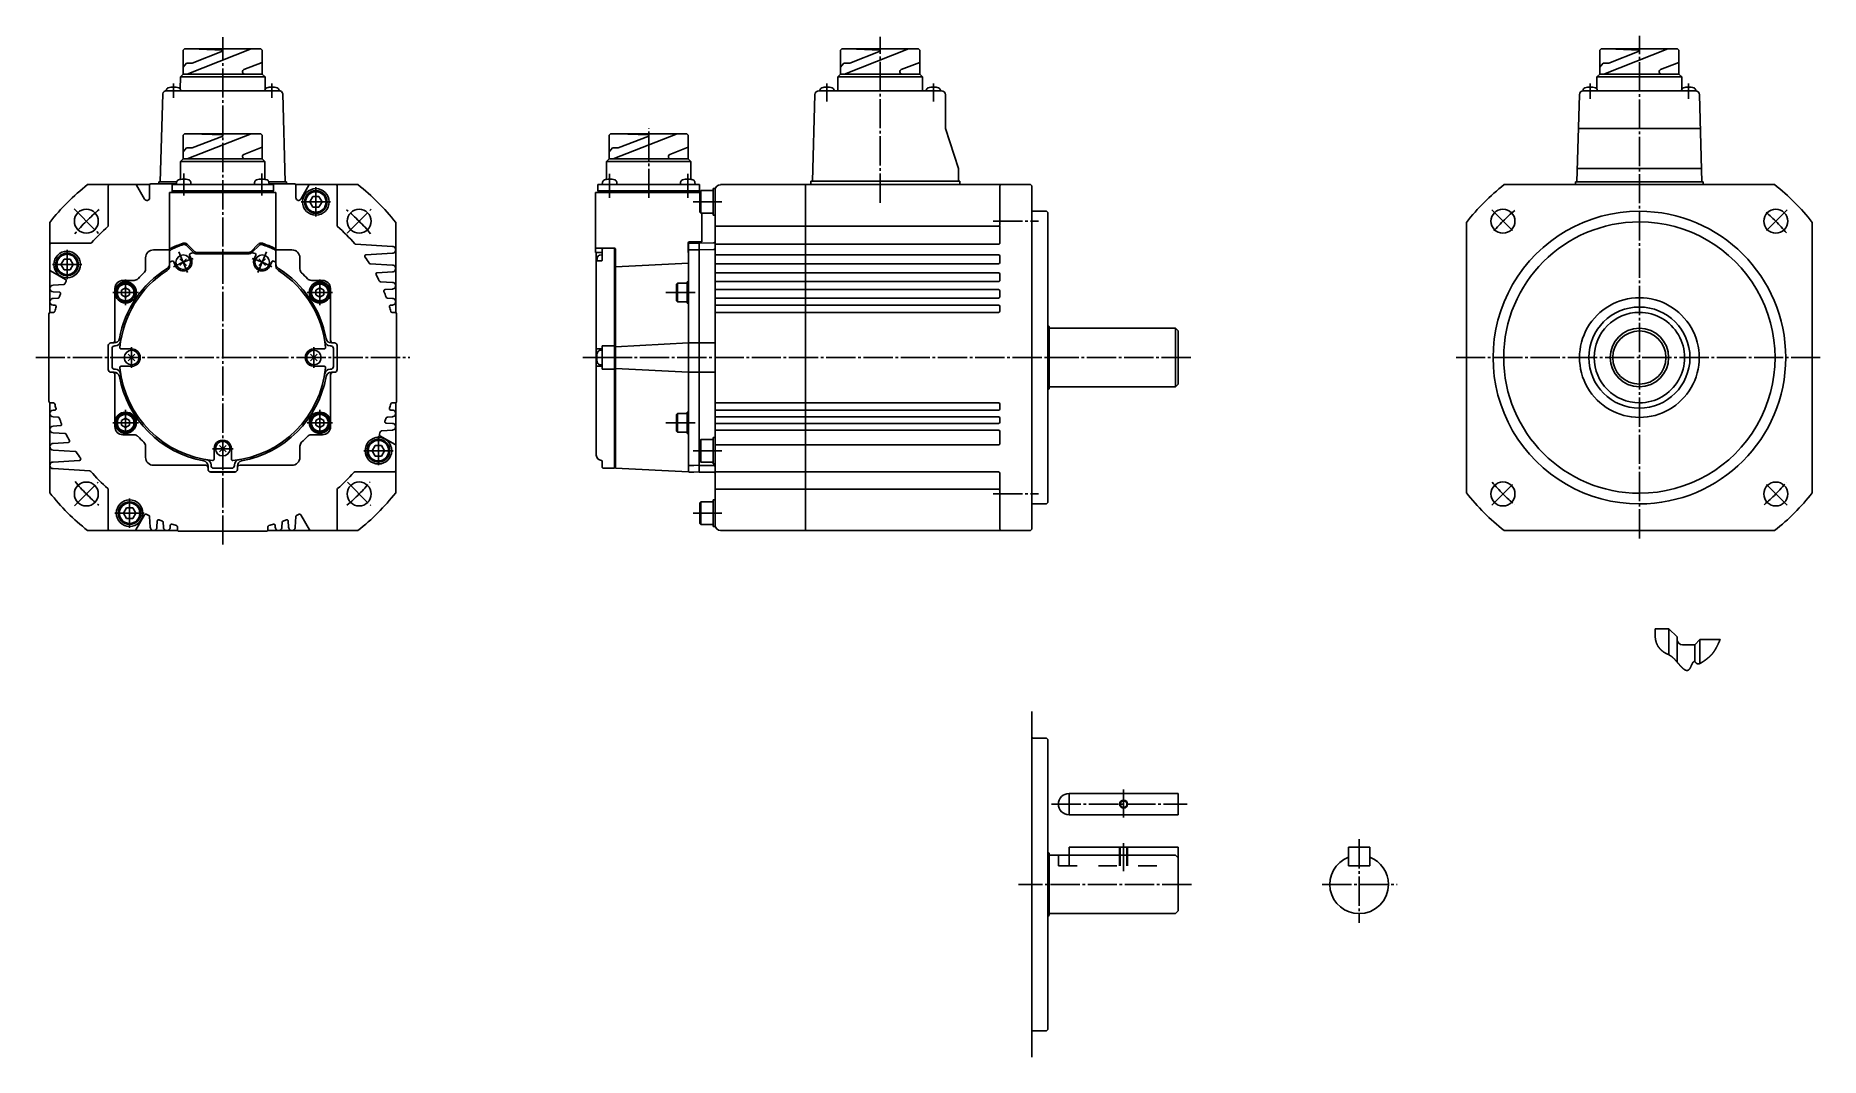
# Model space of a CAD drawing. Extents: x 0 to 671, y 0 to 384.
import ezdxf

# ---------------------------------------------------------------- set-up
doc = ezdxf.new("R2010")
doc.units = 0
doc.header["$MEASUREMENT"] = 0
doc.linetypes.add('DASH_CENTER', pattern=[14, 11, -1, 1, -1])
doc.linetypes.add('DASHED', pattern=[15, 7, -8])
doc.layers.get('0').update_dxf_attribs({"linetype": 'CONTINUOUS'})

msp = doc.modelspace()

# ---------------------------------------------------------------- linework, layer by layer
at = {"color": 1, "linetype": 'DASH_CENTER'}
for p, q in [((70.3, 192.72), (70.3, 383.52)), ((317.39, 321.2), (317.39, 383.55)), ((602.74, 195.02), (602.74, 384.02)), ((51.8, 360.62), (51.8, 366.06)), ((88.8, 360.62), (88.8, 366.06)), ((297.39, 359.29), (297.39, 366.06)), ((337.39, 366.06), (337.39, 359.29)), ((584.24, 360.32), (584.24, 366.06)), ((621.24, 360.32), (621.24, 366.06)), ((230.39, 323.02), (230.39, 349.16)), ((55.62, 332.2), (55.62, 323.94)), ((84.98, 323.94), (84.98, 332.2)), ((215.71, 323.02), (215.71, 332.11)), ((245.07, 323.02), (245.07, 332.11)), ((105.3, 321.52), (105.3, 327.02)), ((14.44, 318.88), (23.63, 309.68)), ((105.3, 321.52), (99.8, 321.52)), ((105.3, 321.52), (110.8, 321.52)), ((105.3, 321.52), (105.3, 316.02)), ((117.04, 309.76), (126.09, 318.81)), ((247.09, 321.52), (257.89, 321.52)), ((547.23, 318.52), (555.72, 310.04)), ((658.25, 318.52), (649.76, 310.04)), ((359.89, 314.28), (376.89, 314.28)), ((11.8, 298.02), (11.8, 303.52)), ((57.08, 294.94), (53.83, 302.79)), ((86.78, 302.79), (83.53, 294.94)), ((11.8, 298.02), (6.3, 298.02)), ((11.8, 298.02), (11.8, 292.52)), ((11.8, 298.02), (17.3, 298.02)), ((33.8, 282.72), (33.8, 292.32)), ((106.8, 292.32), (106.8, 282.72)), ((38.6, 287.52), (29, 287.52)), ((111.6, 287.52), (102, 287.52)), ((236.89, 287.51), (248.39, 287.51)), ((0, 263.02), (140.6, 263.02)), ((36.05, 266.91), (36.05, 259.12)), ((104.55, 259.12), (104.55, 266.91)), ((434.12, 263.02), (205.69, 263.02)), ((210.14, 263.02), (214, 263.02)), ((533.82, 263.02), (670.74, 263.02)), ((33.8, 233.72), (33.8, 243.32)), ((106.8, 243.32), (106.8, 233.72)), ((29, 238.52), (38.6, 238.52)), ((102, 238.52), (111.6, 238.52)), ((236.89, 238.51), (248.39, 238.51)), ((66.41, 228.77), (74.19, 228.77)), ((128.8, 228.02), (128.8, 233.52)), ((128.8, 228.02), (123.3, 228.02)), ((128.8, 228.02), (134.3, 228.02)), ((128.8, 228.02), (128.8, 222.52)), ((247.09, 228.02), (257.89, 228.02)), ((14.58, 207.3), (23.49, 216.21)), ((117.18, 216.13), (125.95, 207.37)), ((547.23, 207.51), (555.72, 215.99)), ((658.25, 207.51), (649.76, 215.99)), ((35.3, 204.52), (35.3, 210.02)), ((359.89, 211.75), (376.89, 211.75)), ((35.3, 204.52), (29.8, 204.52)), ((35.3, 204.52), (40.8, 204.52)), ((35.3, 204.52), (35.3, 199.02)), ((247.09, 204.52), (257.89, 204.52)), ((408.89, 90.12), (408.89, 100.62)), ((381.84, 95.16), (432.83, 95.16)), ((408.89, 70), (408.89, 80.5)), ((497.39, 81.95), (497.39, 50.5)), ((434.39, 65), (369.39, 65)), ((483.5, 65), (511.71, 65))]:
    msp.add_line(p, q, dxfattribs=at)
at = {"color": 7, "linetype": 'Continuous'}
for p, q in [((55.43, 378.52), (55.93, 379.02)), ((55.43, 369.58), (55.43, 378.52)), ((84.68, 379.02), (55.93, 379.02)), ((84.68, 379.02), (55.94, 379.02)), ((81.01, 379.02), (56.95, 369.58)), ((58.45, 379.02), (70.24, 378.63)), ((70.24, 378.16), (58.86, 373.67)), ((70.24, 378.63), (70.24, 378.16)), ((85.18, 378.52), (84.68, 379.02)), ((85.18, 378.52), (85.18, 369.58)), ((302.51, 378.52), (303.01, 379.02)), ((302.51, 369.58), (302.51, 378.52)), ((331.76, 379.02), (303.01, 379.02)), ((331.76, 379.02), (303.02, 379.02)), ((328.1, 379.02), (304.04, 369.58)), ((305.54, 379.02), (317.33, 378.63)), ((317.33, 378.16), (305.95, 373.67)), ((317.33, 378.63), (317.33, 378.16)), ((332.26, 378.52), (331.76, 379.02)), ((332.26, 378.52), (332.26, 369.58)), ((587.86, 378.52), (588.36, 379.02)), ((587.86, 369.58), (587.86, 378.52)), ((617.11, 379.02), (588.36, 379.02)), ((617.11, 379.02), (588.37, 379.02)), ((613.45, 379.02), (589.39, 369.58)), ((590.89, 379.02), (602.68, 378.63)), ((602.68, 378.16), (591.3, 373.67)), ((602.68, 378.63), (602.68, 378.16)), ((617.61, 378.52), (617.11, 379.02)), ((617.61, 378.52), (617.61, 369.58)), ((54.37, 368.58), (55.43, 369.58)), ((55.43, 372.17), (56.68, 373.67)), ((55.43, 369.58), (78.49, 369.58)), ((58.86, 373.67), (56.68, 373.67)), ((77.74, 370.56), (77.74, 370.33)), ((85.18, 373.99), (78.21, 371.26)), ((78.49, 369.58), (85.18, 369.58)), ((85.18, 369.58), (86.24, 368.58)), ((85.18, 369.58), (86.24, 368.58)), ((301.45, 368.58), (302.51, 369.58)), ((302.51, 372.17), (303.77, 373.67)), ((302.51, 369.58), (325.58, 369.58)), ((305.95, 373.67), (303.77, 373.67)), ((324.83, 370.56), (324.83, 370.33)), ((332.26, 373.99), (325.3, 371.26)), ((325.58, 369.58), (332.26, 369.58)), ((332.26, 369.58), (333.32, 368.58)), ((332.26, 369.58), (333.32, 368.58)), ((586.8, 368.58), (587.86, 369.58)), ((587.86, 372.17), (589.12, 373.67)), ((587.86, 369.58), (610.93, 369.58)), ((591.3, 373.67), (589.12, 373.67)), ((610.18, 370.56), (610.18, 370.33)), ((617.61, 373.99), (610.65, 371.26)), ((610.93, 369.58), (617.61, 369.58)), ((617.61, 369.58), (618.67, 368.58)), ((617.61, 369.58), (618.67, 368.58)), ((49.12, 363.54), (49.1, 363.31)), ((49.26, 363.32), (91.34, 363.32)), ((54.34, 363.97), (54.37, 368.58)), ((86.24, 368.58), (54.37, 368.58)), ((54.5, 363.32), (54.48, 363.54)), ((86.12, 363.54), (86.1, 363.32)), ((86.24, 368.58), (86.26, 363.97)), ((91.5, 363.31), (91.48, 363.54)), ((294.35, 363.32), (340.39, 363.32)), ((294.71, 363.54), (294.69, 363.3)), ((300.09, 363.32), (300.07, 363.54)), ((301.42, 363.32), (301.46, 368.58)), ((333.32, 368.58), (301.45, 368.58)), ((333.36, 363.32), (333.32, 368.58)), ((334.71, 363.54), (334.69, 363.32)), ((340.09, 363.3), (340.07, 363.54)), ((581.56, 363.54), (581.54, 363.31)), ((581.7, 363.32), (602.74, 363.32)), ((586.78, 363.97), (586.8, 368.58)), ((618.67, 368.58), (586.8, 368.58)), ((586.94, 363.32), (586.92, 363.54)), ((602.74, 363.32), (623.78, 363.32)), ((618.56, 363.54), (618.54, 363.32)), ((618.67, 368.58), (618.7, 363.97)), ((623.94, 363.31), (623.92, 363.54)), ((47.76, 362.16), (46.8, 329.02)), ((93.8, 329.02), (92.84, 362.16)), ((292.85, 361.86), (291.9, 329.32)), ((341.89, 361.82), (341.89, 349.12)), ((580.2, 361.84), (579.24, 329.02)), ((626.24, 329.02), (625.28, 361.84)), ((341.89, 349.12), (346.89, 334.12)), ((579.83, 349.12), (602.74, 349.12)), ((602.74, 349.12), (625.47, 349.12)), ((55.43, 346.66), (55.93, 347.16)), ((55.43, 337.72), (55.43, 346.66)), ((70.3, 347.16), (55.93, 347.16)), ((84.68, 347.16), (55.93, 347.16)), ((81.01, 347.16), (56.95, 337.72)), ((58.45, 347.16), (70.3, 346.77)), ((70.3, 346.3), (58.86, 341.81)), ((84.68, 347.16), (70.3, 347.16)), ((70.3, 346.3), (70.3, 346.77)), ((70.3, 346.77), (70.3, 346.3)), ((85.18, 342.13), (78.21, 339.4)), ((84.68, 347.16), (85.18, 346.66)), ((85.18, 346.66), (85.18, 337.72)), ((215.51, 346.66), (216.01, 347.16)), ((215.51, 337.72), (215.51, 346.66)), ((230.39, 347.16), (216.01, 347.16)), ((241.1, 347.16), (217.04, 337.72)), ((218.54, 347.16), (230.39, 346.77)), ((230.39, 346.3), (218.95, 341.81)), ((244.76, 347.16), (230.39, 347.16)), ((230.39, 346.77), (230.39, 346.3)), ((230.39, 346.3), (230.39, 346.77)), ((245.26, 342.13), (238.3, 339.4)), ((244.76, 347.16), (245.26, 346.66)), ((245.26, 346.66), (245.26, 337.72)), ((54.43, 336.72), (55.43, 337.72)), ((70.3, 336.72), (54.43, 336.72)), ((54.43, 336.72), (54.43, 330)), ((55.43, 340.31), (56.68, 341.81)), ((55.43, 337.72), (70.3, 337.72)), ((58.86, 341.81), (56.68, 341.81)), ((70.3, 337.72), (85.18, 337.72)), ((86.18, 336.72), (70.3, 336.72)), ((77.74, 338.7), (77.74, 338.47)), ((85.18, 337.72), (86.18, 336.72)), ((86.18, 336.72), (86.18, 330)), ((214.51, 336.72), (215.51, 337.72)), ((230.39, 336.72), (214.51, 336.72)), ((214.51, 336.72), (214.51, 330)), ((215.51, 340.31), (216.77, 341.81)), ((215.51, 337.72), (230.39, 337.72)), ((218.95, 341.81), (216.77, 341.81)), ((230.39, 337.72), (245.26, 337.72)), ((246.26, 336.72), (230.39, 336.72)), ((237.83, 338.7), (237.83, 338.47)), ((245.26, 337.72), (246.26, 336.72)), ((246.26, 336.72), (246.26, 330)), ((46.3, 328.32), (46.3, 329.02)), ((46.3, 329.02), (52.95, 329.02)), ((52.94, 328.95), (52.87, 328.11)), ((58.37, 328.11), (58.3, 328.95)), ((82.3, 328.95), (82.23, 328.11)), ((87.65, 329.02), (94.3, 329.02)), ((87.73, 328.11), (87.66, 328.95)), ((94.3, 329.02), (94.3, 328.32)), ((213.03, 328.95), (212.96, 328.11)), ((218.46, 328.11), (218.39, 328.95)), ((242.39, 328.95), (242.32, 328.11)), ((247.82, 328.11), (247.75, 328.95)), ((291.39, 329.32), (347.39, 329.32)), ((291.39, 328.02), (291.39, 329.32)), ((346.89, 334.12), (346.89, 329.32)), ((347.39, 329.32), (347.39, 328.02)), ((578.74, 329.02), (602.74, 329.02)), ((578.74, 328.02), (578.74, 329.02)), ((579.39, 334.12), (602.74, 334.12)), ((602.74, 334.12), (626.17, 334.12)), ((602.74, 329.02), (626.74, 329.02)), ((626.74, 329.02), (626.74, 328.02)), ((42.84, 328.02), (19.49, 328.02)), ((27.3, 312.65), (27.3, 327.52)), ((27.8, 328.02), (37.51, 328.02)), ((40.93, 322.59), (37.94, 327.77)), ((42.8, 323.09), (42.8, 327.82)), ((43.3, 328.32), (52.89, 328.32)), ((50.3, 325.02), (50.3, 298.2)), ((50.3, 325.02), (90.3, 325.02)), ((50.3, 325.02), (90.3, 325.02)), ((50.3, 325.02), (90.3, 325.02)), ((51.25, 328.11), (51.25, 325.72)), ((89.35, 328.11), (51.25, 328.11)), ((51.25, 325.72), (89.35, 325.72)), ((51.3, 325.02), (51.3, 325.72)), ((87.71, 328.32), (97.3, 328.32)), ((89.3, 325.02), (89.3, 325.72)), ((89.35, 328.11), (89.35, 325.72)), ((90.3, 328.32), (94.3, 328.32)), ((90.3, 325.02), (90.3, 298.2)), ((121.11, 328.02), (97.76, 328.02)), ((97.8, 323.09), (97.8, 327.82)), ((102.66, 327.77), (99.67, 322.59)), ((104.15, 323.52), (102.99, 321.52)), ((106.46, 323.52), (104.15, 323.52)), ((107.61, 321.52), (106.46, 323.52)), ((113.3, 312.65), (113.3, 327.52)), ((210.39, 325.02), (249.59, 325.02)), ((210.39, 304.29), (210.39, 325.02)), ((211.34, 328.11), (211.34, 325.72)), ((249.44, 328.11), (211.34, 328.11)), ((211.34, 325.72), (249.44, 325.72)), ((211.39, 325.02), (211.39, 325.72)), ((249.39, 325.02), (249.39, 325.72)), ((249.44, 328.11), (249.44, 325.72)), ((249.99, 325.77), (249.59, 325.37)), ((249.99, 325.77), (249.59, 325.37)), ((249.59, 325.02), (249.59, 325.37)), ((249.59, 317.67), (249.59, 325.37)), ((249.99, 325.77), (254.59, 325.77)), ((249.99, 325.77), (254.59, 325.77)), ((249.99, 325.77), (249.99, 325.02)), ((249.99, 325.77), (249.99, 317.27)), ((255.39, 326.52), (254.59, 326.52)), ((254.59, 316.52), (254.59, 326.52)), ((254.59, 321.52), (254.59, 325.77)), ((254.59, 321.52), (254.59, 325.77)), ((255.39, 326.02), (255.39, 199.52)), ((289.39, 328.02), (257.39, 328.02)), ((289.39, 324.52), (289.39, 328.02)), ((289.39, 328.02), (362.89, 328.02)), ((289.39, 198.02), (289.39, 328.02)), ((362.39, 327.52), (362.89, 328.02)), ((362.39, 312.92), (362.39, 327.52)), ((362.89, 328.02), (373.89, 328.02)), ((374.39, 327.52), (373.89, 328.02)), ((374.39, 294.36), (374.39, 327.52)), ((625.74, 328.02), (551.93, 328.02)), ((653.55, 328.02), (579.74, 328.02)), ((102.99, 321.52), (104.15, 319.52)), ((104.15, 319.52), (106.46, 319.52)), ((106.46, 319.52), (107.61, 321.52)), ((249.59, 317.67), (249.99, 317.27)), ((249.59, 317.67), (249.99, 317.27)), ((254.59, 317.27), (249.99, 317.27)), ((254.59, 317.27), (250.39, 317.27)), ((250.39, 317.27), (250.39, 306.72)), ((254.59, 317.27), (254.59, 321.52)), ((254.59, 317.27), (254.59, 321.52)), ((255.39, 316.52), (254.59, 316.52)), ((255.39, 319.02), (255.39, 316.57)), ((374.39, 263.02), (374.39, 317.82)), ((379.89, 318.02), (374.89, 318.02)), ((380.39, 317.52), (379.89, 318.02)), ((380.39, 263.02), (380.39, 317.52)), ((5.3, 279.97), (5.3, 313.82)), ((135.3, 313.82), (135.3, 279.97)), ((361.89, 312.42), (255.39, 312.42)), ((362.39, 306.12), (362.39, 312.42)), ((537.74, 212.21), (537.74, 313.82)), ((667.74, 313.82), (667.74, 212.21)), ((5.3, 305.52), (5.3, 296.1)), ((20.66, 306.02), (5.8, 306.02)), ((44.3, 303.52), (50.3, 303.52)), ((50.3, 302.7), (50.3, 297.43)), ((56.54, 305.28), (59.36, 302.46)), ((56.93, 305.64), (59.76, 302.81)), ((60.42, 302.02), (80.18, 302.02)), ((60.46, 302.52), (80.14, 302.52)), ((80.84, 302.81), (83.67, 305.64)), ((81.24, 302.46), (84.06, 305.28)), ((90.3, 303.52), (96.3, 303.52)), ((120.26, 305.61), (134.05, 304.77)), ((124.13, 301.66), (134.05, 302.27)), ((210.39, 302.72), (210.39, 304.29)), ((210.59, 304.09), (217.69, 304.09)), ((210.59, 302.52), (212.83, 302.52)), ((210.69, 302.26), (210.69, 299.14)), ((210.89, 302.46), (212.69, 302.46)), ((217.49, 304.09), (212.69, 304.09)), ((212.69, 302.46), (212.69, 302.46)), ((212.89, 302.66), (212.89, 303.59)), ((212.89, 299.54), (212.89, 302.66)), ((217.49, 304.09), (217.49, 221.82)), ((217.89, 221.41), (217.89, 303.89)), ((245.19, 306.02), (245.19, 302.72)), ((245.39, 302.52), (245.39, 305.72)), ((245.39, 302.52), (245.39, 220.02)), ((245.68, 303.52), (247.39, 303.55)), ((245.69, 306.52), (250.19, 306.52)), ((247.39, 306.05), (245.69, 306.02)), ((247.39, 306.05), (249.39, 306.02)), ((247.39, 303.55), (249.39, 303.52)), ((249.39, 306.02), (254.9, 306.12)), ((249.39, 306.02), (249.39, 220.01)), ((254.9, 303.62), (249.39, 303.52)), ((255.39, 219.41), (255.39, 306.62)), ((255.39, 305.62), (361.89, 305.62)), ((11.23, 292.39), (5.55, 295.67)), ((10.65, 300.02), (9.49, 298.02)), ((9.49, 298.02), (10.65, 296.02)), ((12.96, 300.02), (10.65, 300.02)), ((10.65, 296.02), (12.96, 296.02)), ((14.11, 298.02), (12.96, 300.02)), ((12.96, 296.02), (14.11, 298.02)), ((41.3, 296.32), (41.3, 300.52)), ((52.45, 297.62), (51.87, 299.03)), ((55.45, 298.86), (54.21, 300.1)), ((55.45, 298.86), (54.21, 297.62)), ((55.45, 298.86), (56.69, 300.1)), ((55.45, 298.86), (56.69, 297.62)), ((58.45, 300.11), (57.87, 301.52)), ((82.73, 301.52), (82.15, 300.11)), ((83.91, 300.1), (85.15, 298.86)), ((83.91, 297.62), (85.15, 298.86)), ((86.39, 300.1), (85.15, 298.86)), ((86.39, 297.62), (85.15, 298.86)), ((88.74, 299.03), (88.15, 297.62)), ((90.3, 297.43), (90.3, 298.51)), ((99.3, 300.52), (99.3, 296.32)), ((125.74, 298.27), (134.05, 297.77)), ((128.32, 294.92), (134.05, 295.27)), ((210.69, 299.14), (210.69, 297.34)), ((210.69, 297.34), (210.69, 266.46)), ((212.69, 299.34), (210.89, 299.34)), ((212.89, 301.61), (212.04, 301.54)), ((212.69, 299.34), (212.69, 299.34)), ((217.89, 297.08), (245.39, 298.48)), ((255.39, 301.6), (361.89, 301.6)), ((255.39, 300.52), (255.39, 263.02)), ((255.39, 298.29), (361.89, 298.29)), ((362.39, 301.1), (362.39, 298.79)), ((10.56, 290.51), (6.55, 290.27)), ((29.8, 269.52), (29.8, 289.02)), ((33.8, 289.25), (32.3, 288.38)), ((32.8, 292.02), (36.99, 292.02)), ((35.3, 288.38), (33.8, 289.25)), ((103.61, 292.02), (107.8, 292.02)), ((106.8, 289.25), (105.3, 288.38)), ((108.3, 288.38), (106.8, 289.25)), ((110.8, 289.02), (110.8, 269.52)), ((129.55, 291.54), (134.05, 291.27)), ((131.31, 288.6), (134.05, 288.77)), ((241.24, 291.01), (240.89, 290.66)), ((240.89, 284.36), (240.89, 290.66)), ((241.24, 291.01), (244.89, 291.01)), ((241.24, 291.01), (241.24, 284.01)), ((245.39, 291.51), (244.89, 291.51)), ((244.89, 291.51), (244.89, 283.51)), ((255.39, 294.87), (361.89, 294.87)), ((255.39, 276.02), (255.39, 292.02)), ((255.39, 291.56), (361.89, 291.56)), ((255.39, 288.56), (361.89, 288.56)), ((362.39, 294.37), (362.39, 292.06)), ((8.89, 287.62), (6.55, 287.77)), ((8.42, 285.38), (6.55, 285.27)), ((7.19, 282.73), (6.55, 282.77)), ((32.3, 288.38), (32.3, 286.65)), ((32.3, 286.65), (33.8, 285.78)), ((33.8, 285.78), (35.3, 286.65)), ((35.3, 286.65), (35.3, 288.38)), ((105.3, 288.38), (105.3, 286.65)), ((105.3, 286.65), (106.8, 285.78)), ((106.8, 285.78), (108.3, 286.65)), ((108.3, 286.65), (108.3, 288.38)), ((132.18, 285.38), (134.05, 285.27)), ((133.41, 282.73), (134.05, 282.77)), ((240.89, 284.36), (241.24, 284.01)), ((244.89, 284.01), (241.24, 284.01)), ((244.89, 283.51), (245.39, 283.51)), ((255.39, 285.4), (361.89, 285.4)), ((255.39, 282.77), (361.89, 282.77)), ((362.39, 288.06), (362.39, 285.9)), ((362.39, 282.27), (362.39, 280.52)), ((5, 246.52), (5, 279.52)), ((6.66, 280.02), (5.5, 280.02)), ((135.1, 280.02), (133.94, 280.02)), ((135.6, 246.52), (135.6, 279.52)), ((255.39, 280.02), (361.89, 280.02)), ((380.39, 263.02), (380.39, 275.52)), ((380.39, 275.02), (380.59, 275.02)), ((380.59, 275.02), (380.89, 274.72)), ((28.3, 268.52), (28.8, 268.52)), ((29.48, 268.51), (28.3, 268.51)), ((112.3, 268.51), (111.12, 268.51)), ((111.8, 268.52), (112.3, 268.52)), ((217.89, 267.12), (245.39, 268.52)), ((245.39, 268.51), (249.39, 268.51)), ((249.39, 268.52), (255.39, 268.52)), ((380.89, 274.72), (380.89, 251.32)), ((380.89, 274.02), (428.39, 274.02)), ((429.39, 273.02), (428.39, 274.02)), ((428.39, 274.02), (428.39, 252.02)), ((429.39, 273.02), (429.39, 253.02)), ((27.3, 258.52), (27.3, 267.52)), ((27.3, 258.52), (27.3, 267.52)), ((27.3, 258.51), (27.3, 267.51)), ((27.3, 258.51), (27.3, 267.51)), ((28.7, 259.62), (28.7, 266.42)), ((29.95, 267.42), (29.7, 267.42)), ((32.13, 266.26), (32.85, 266.26)), ((32.85, 266.26), (36.05, 266.26)), ((36.05, 263.02), (34.81, 264.25)), ((36.05, 263.02), (34.81, 261.78)), ((36.05, 263.02), (37.29, 264.25)), ((36.05, 263.02), (37.29, 261.78)), ((104.55, 263.02), (103.31, 264.25)), ((104.55, 263.02), (103.31, 261.78)), ((104.55, 266.26), (107.75, 266.26)), ((104.55, 263.02), (105.79, 264.25)), ((104.55, 263.02), (105.79, 261.78)), ((107.75, 266.26), (108.47, 266.26)), ((110.9, 267.42), (110.65, 267.42)), ((111.9, 266.42), (111.9, 259.62)), ((113.3, 267.52), (113.3, 258.52)), ((113.3, 267.52), (113.3, 258.52)), ((113.3, 267.51), (113.3, 258.51)), ((113.3, 267.51), (113.3, 258.51)), ((210.69, 266.26), (210.69, 259.76)), ((212.69, 266.26), (210.89, 266.26)), ((212.89, 265.77), (212.04, 265.7)), ((212.69, 266.26), (212.65, 266.26)), ((212.89, 267.42), (217.49, 267.42)), ((212.89, 267.42), (212.89, 258.62)), ((255.39, 263.02), (255.39, 225.52)), ((374.39, 263.02), (374.39, 198.52)), ((380.39, 208.52), (380.39, 263.02)), ((28.8, 257.52), (28.3, 257.52)), ((28.3, 257.51), (29.48, 257.51)), ((29.7, 258.62), (29.95, 258.62)), ((29.8, 237.02), (29.8, 256.52)), ((32.85, 259.76), (32.13, 259.76)), ((32.85, 259.76), (36.05, 259.76)), ((104.55, 259.76), (107.75, 259.76)), ((108.47, 259.76), (107.75, 259.76)), ((110.65, 258.62), (110.9, 258.62)), ((110.8, 256.52), (110.8, 237.02)), ((111.12, 257.51), (112.3, 257.51)), ((112.3, 257.52), (111.8, 257.52)), ((210.69, 259.56), (210.69, 226.35)), ((212.65, 259.76), (210.89, 259.76)), ((212.04, 260.35), (212.89, 260.27)), ((212.65, 259.76), (212.69, 259.76)), ((212.89, 258.62), (217.49, 258.62)), ((245.39, 257.51), (217.89, 258.91)), ((245.39, 257.51), (249.39, 257.51)), ((249.39, 257.51), (255.39, 257.51)), ((255.39, 234.02), (255.39, 250.02)), ((380.59, 251.02), (380.39, 251.02)), ((380.59, 251.02), (380.89, 251.32)), ((428.39, 252.02), (380.89, 252.02)), ((429.39, 253.02), (428.39, 252.02)), ((5.3, 212.21), (5.3, 246.06)), ((5.5, 246.02), (6.66, 246.02)), ((7.19, 243.3), (6.55, 243.27)), ((133.41, 243.3), (134.05, 243.27)), ((133.94, 246.02), (135.1, 246.02)), ((135.3, 246.06), (135.3, 212.21)), ((241.24, 242.01), (240.89, 241.66)), ((240.89, 235.36), (240.89, 241.66)), ((241.24, 242.01), (241.24, 235.01)), ((241.24, 242.01), (244.89, 242.01)), ((244.89, 242.51), (244.89, 234.51)), ((245.39, 242.51), (244.89, 242.51)), ((255.39, 246.02), (357.39, 246.02)), ((255.39, 243.27), (255.39, 246.02)), ((255.39, 243.27), (357.39, 243.27)), ((255.39, 240.77), (255.39, 243.27)), ((357.39, 246.02), (361.89, 246.02)), ((357.39, 243.27), (361.89, 243.27)), ((362.39, 243.77), (362.39, 245.52)), ((8.42, 240.65), (6.55, 240.77)), ((9.29, 237.43), (6.55, 237.27)), ((11.06, 234.49), (6.55, 234.77)), ((33.8, 240.25), (32.3, 239.38)), ((32.3, 239.38), (32.3, 237.65)), ((32.3, 237.65), (33.8, 236.78)), ((35.3, 239.38), (33.8, 240.25)), ((33.8, 236.78), (35.3, 237.65)), ((35.3, 237.65), (35.3, 239.38)), ((106.8, 240.25), (105.3, 239.38)), ((105.3, 239.38), (105.3, 237.65)), ((105.3, 237.65), (106.8, 236.78)), ((108.3, 239.38), (106.8, 240.25)), ((106.8, 236.78), (108.3, 237.65)), ((108.3, 237.65), (108.3, 239.38)), ((130.04, 235.52), (134.05, 235.77)), ((131.71, 238.41), (134.05, 238.27)), ((132.18, 240.65), (134.05, 240.77)), ((240.89, 235.36), (241.24, 235.01)), ((244.89, 235.01), (241.24, 235.01)), ((255.39, 240.77), (357.39, 240.77)), ((255.39, 238.27), (255.39, 240.77)), ((255.39, 238.27), (357.39, 238.27)), ((255.39, 235.77), (255.39, 238.27)), ((255.39, 235.77), (357.39, 235.77)), ((255.39, 230.22), (255.39, 235.77)), ((357.39, 240.77), (361.89, 240.77)), ((357.39, 238.27), (361.89, 238.27)), ((357.39, 235.77), (361.89, 235.77)), ((362.39, 238.77), (362.39, 240.27)), ((362.39, 230.72), (362.39, 235.27)), ((12.28, 231.12), (6.55, 230.77)), ((14.86, 227.76), (6.55, 228.27)), ((36.99, 234.02), (32.8, 234.02)), ((41.3, 225.52), (41.3, 229.71)), ((67.05, 228.77), (67.05, 224.85)), ((70.3, 228.77), (69.06, 230)), ((70.3, 228.77), (69.06, 227.53)), ((70.3, 228.77), (71.54, 230)), ((70.3, 228.77), (71.54, 227.53)), ((73.55, 228.77), (73.55, 224.85)), ((99.3, 229.71), (99.3, 225.52)), ((107.8, 234.02), (103.61, 234.02)), ((127.65, 230.02), (126.49, 228.02)), ((129.96, 230.02), (127.65, 230.02)), ((129.37, 233.64), (135.05, 230.36)), ((131.11, 228.02), (129.96, 230.02)), ((135.3, 220.52), (135.3, 229.93)), ((244.89, 234.51), (245.39, 234.51)), ((249.99, 232.27), (249.59, 231.87)), ((249.99, 232.27), (249.59, 231.87)), ((249.59, 224.17), (249.59, 231.87)), ((249.59, 224.17), (249.59, 231.87)), ((249.99, 232.27), (254.59, 232.27)), ((249.99, 232.27), (249.99, 223.77)), ((249.99, 232.27), (254.59, 232.27)), ((249.99, 232.27), (249.99, 223.77)), ((254.59, 223.02), (254.59, 233.02)), ((255.39, 233.02), (254.59, 233.02)), ((254.59, 228.02), (254.59, 232.27)), ((254.59, 228.02), (254.59, 232.27)), ((255.39, 230.22), (357.39, 230.22)), ((357.39, 230.22), (361.89, 230.22)), ((16.47, 224.37), (6.55, 223.77)), ((63.8, 222.52), (44.3, 222.52)), ((64.8, 222.2), (64.8, 221.01)), ((64.8, 221.02), (64.8, 221.52)), ((65.9, 222.67), (65.9, 222.42)), ((73.7, 221.42), (66.9, 221.42)), ((74.7, 222.42), (74.7, 222.67)), ((75.8, 221.01), (75.8, 222.2)), ((75.8, 221.52), (75.8, 221.02)), ((96.3, 222.52), (76.8, 222.52)), ((126.49, 228.02), (127.65, 226.02)), ((127.65, 226.02), (129.96, 226.02)), ((129.96, 226.02), (131.11, 228.02)), ((212.69, 224.35), (212.65, 224.35)), ((212.89, 224.15), (212.89, 221.91)), ((213.39, 221.41), (217.49, 221.41)), ((217.49, 221.41), (217.49, 221.82)), ((217.49, 221.82), (217.89, 221.82)), ((217.49, 221.41), (217.49, 221.82)), ((245.39, 220.02), (217.89, 221.41)), ((245.68, 222.51), (247.39, 222.48)), ((247.39, 222.48), (249.39, 222.52)), ((249.39, 222.51), (254.9, 222.41)), ((249.59, 224.17), (249.99, 223.77)), ((249.59, 224.17), (249.99, 223.77)), ((254.59, 223.77), (249.99, 223.77)), ((254.59, 223.77), (249.99, 223.77)), ((254.59, 223.77), (254.59, 228.02)), ((254.59, 223.77), (254.59, 228.02)), ((255.39, 223.02), (254.59, 223.02)), ((255.39, 225.52), (255.39, 223.07)), ((255.39, 223.07), (255.39, 222.72)), ((20.34, 220.42), (6.55, 221.27)), ((70.3, 220.02), (65.8, 220.02)), ((74.8, 220.01), (65.8, 220.01)), ((74.8, 220.02), (70.3, 220.02)), ((119.94, 220.02), (134.8, 220.02)), ((247.39, 219.98), (245.68, 220.01)), ((249.39, 220.02), (247.39, 219.98)), ((254.9, 219.91), (249.39, 220.01)), ((255.39, 220.02), (361.89, 220.02)), ((362.39, 219.52), (362.39, 198.52)), ((27.3, 213.38), (27.3, 198.52)), ((113.3, 198.52), (113.3, 213.38)), ((249.99, 208.77), (249.59, 208.37)), ((249.99, 208.77), (249.59, 208.37)), ((249.59, 200.67), (249.59, 208.37)), ((249.59, 200.67), (249.59, 208.37)), ((249.99, 208.77), (249.99, 200.27)), ((249.99, 208.77), (254.59, 208.77)), ((249.99, 208.77), (249.99, 200.27)), ((249.99, 208.77), (254.59, 208.77)), ((255.39, 209.52), (254.59, 209.52)), ((254.59, 199.52), (254.59, 209.52)), ((254.59, 204.52), (254.59, 208.77)), ((254.59, 204.52), (254.59, 208.77)), ((361.89, 213.61), (255.39, 213.61)), ((379.89, 208.02), (374.39, 208.02)), ((379.89, 208.02), (380.39, 208.52)), ((34.15, 206.52), (32.99, 204.52)), ((32.99, 204.52), (34.15, 202.52)), ((36.46, 206.52), (34.15, 206.52)), ((34.15, 202.52), (36.46, 202.52)), ((37.61, 204.52), (36.46, 206.52)), ((36.46, 202.52), (37.61, 204.52)), ((40.93, 203.95), (37.64, 198.27)), ((42.81, 203.28), (43.05, 199.27)), ((45.69, 201.61), (45.55, 199.27)), ((95.05, 199.27), (94.91, 201.61)), ((97.55, 199.27), (97.8, 203.28)), ((102.96, 198.27), (99.67, 203.95)), ((254.59, 200.27), (254.59, 204.52)), ((254.59, 200.27), (254.59, 204.52)), ((53.34, 198.02), (19.49, 198.02)), ((27.8, 198.02), (37.21, 198.02)), ((47.94, 201.13), (48.05, 199.27)), ((50.59, 199.9), (50.55, 199.27)), ((53.3, 199.38), (53.3, 198.22)), ((53.8, 197.72), (86.8, 197.72)), ((121.11, 198.02), (87.26, 198.02)), ((87.3, 198.22), (87.3, 199.38)), ((90.05, 199.27), (90.01, 199.9)), ((92.55, 199.27), (92.66, 201.13)), ((103.39, 198.02), (112.8, 198.02)), ((249.59, 200.67), (249.99, 200.27)), ((249.59, 200.67), (249.99, 200.27)), ((254.59, 200.27), (249.99, 200.27)), ((254.59, 200.27), (249.99, 200.27)), ((255.39, 199.52), (254.59, 199.52)), ((362.89, 198.02), (257.39, 198.02)), ((362.39, 198.52), (362.89, 198.02)), ((373.89, 198.02), (362.89, 198.02)), ((374.39, 198.52), (373.89, 198.02)), ((602.74, 198.02), (551.93, 198.02)), ((653.55, 198.02), (602.74, 198.02)), ((613.81, 161.1), (608.64, 161.1)), ((613.81, 161.1), (616.93, 158.1)), ((613.81, 151.3), (613.81, 161.1)), ((616.93, 148.56), (616.93, 158.1)), ((618.93, 155.03), (623.58, 155.03)), ((623.58, 155.03), (625.44, 157.07)), ((623.58, 155.03), (623.58, 148.71)), ((633.11, 157.07), (625.44, 157.07)), ((625.44, 148.03), (625.44, 157.07)), ((374.39, 96.34), (374.39, 130)), ((374.39, 65), (374.39, 119.8)), ((379.89, 120), (374.89, 120)), ((379.89, 120), (380.39, 119.5)), ((380.39, 65), (380.39, 119.5)), ((388.39, 99.16), (388.39, 91.16)), ((429.39, 99.16), (388.39, 99.16)), ((429.39, 91.16), (429.39, 99.16)), ((388.39, 91.16), (429.39, 91.16)), ((380.39, 77), (380.59, 77)), ((380.59, 77), (380.89, 76.7)), ((380.89, 76.7), (380.89, 53.3)), ((380.89, 76), (384.39, 76)), ((384.39, 76), (388.39, 76)), ((388.39, 79), (388.39, 76)), ((429.39, 79), (388.39, 79)), ((388.39, 76), (428.39, 76)), ((428.39, 76), (429.39, 75)), ((429.39, 75), (429.39, 79)), ((429.39, 75), (429.39, 72)), ((493.39, 79), (493.39, 72)), ((501.39, 79), (493.39, 79)), ((501.39, 75.31), (501.39, 79)), ((501.39, 72), (501.39, 75.31)), ((429.39, 72), (429.39, 55)), ((493.39, 72), (501.39, 72)), ((374.39, 65), (374.39, 0)), ((380.39, 10.5), (380.39, 65)), ((428.39, 54), (380.89, 54)), ((429.39, 55), (428.39, 54)), ((380.59, 53), (380.39, 53)), ((380.59, 53), (380.89, 53.3)), ((379.89, 10), (374.39, 10)), ((379.89, 10), (380.39, 10.5))]:
    msp.add_line(p, q, dxfattribs=at)
at = {"color": 2, "linetype": 'Continuous'}
for p, q in [((608.64, 161.1), (608.64, 161.06)), ((608.64, 161.06), (608.64, 161.02)), ((608.64, 161.02), (608.64, 160.98)), ((608.64, 160.98), (608.64, 160.94)), ((608.63, 160.17), (608.62, 160.13)), ((608.62, 160.13), (608.62, 160.09)), ((608.62, 160.09), (608.62, 160.05)), ((608.62, 160.05), (608.62, 160.01)), ((608.62, 160.01), (608.62, 159.97)), ((608.62, 159.97), (608.62, 159.93)), ((608.62, 159.93), (608.62, 159.89)), ((608.62, 159.89), (608.62, 159.85)), ((608.62, 159.85), (608.62, 159.81)), ((608.62, 159.81), (608.62, 159.77)), ((608.62, 159.77), (608.62, 159.73)), ((608.62, 159.73), (608.62, 159.69)), ((608.62, 159.69), (608.62, 159.65)), ((608.62, 159.65), (608.62, 159.61)), ((608.62, 159.61), (608.62, 159.56)), ((608.62, 159.56), (608.62, 159.52)), ((608.62, 159.52), (608.62, 159.48)), ((608.62, 159.48), (608.63, 159.44)), ((608.64, 160.9), (608.63, 160.86)), ((608.63, 160.86), (608.63, 160.82)), ((608.63, 160.82), (608.63, 160.78)), ((608.63, 160.78), (608.63, 160.74)), ((608.63, 160.74), (608.63, 160.7)), ((608.63, 160.7), (608.63, 160.66)), ((608.63, 160.66), (608.63, 160.62)), ((608.63, 160.62), (608.63, 160.58)), ((608.63, 160.58), (608.63, 160.54)), ((608.63, 160.54), (608.63, 160.5)), ((608.63, 160.5), (608.63, 160.46)), ((608.63, 160.46), (608.63, 160.42)), ((608.63, 160.42), (608.63, 160.38)), ((608.63, 160.38), (608.63, 160.33)), ((608.63, 160.33), (608.63, 160.29)), ((608.63, 160.29), (608.63, 160.25)), ((608.63, 160.25), (608.63, 160.21)), ((608.63, 160.21), (608.63, 160.17)), ((608.63, 159.44), (608.63, 159.4)), ((608.63, 159.4), (608.63, 159.36)), ((608.63, 159.36), (608.63, 159.32)), ((608.63, 159.32), (608.63, 159.28)), ((608.63, 159.28), (608.63, 159.24)), ((608.63, 159.24), (608.63, 159.2)), ((608.63, 159.2), (608.63, 159.16)), ((608.63, 159.16), (608.63, 159.12)), ((608.63, 159.12), (608.63, 159.08)), ((608.63, 159.08), (608.63, 159.04)), ((608.63, 159.04), (608.63, 159)), ((608.63, 159), (608.64, 158.96)), ((608.64, 160.94), (608.64, 160.9)), ((608.64, 158.96), (608.64, 158.92)), ((608.64, 158.92), (608.64, 158.88)), ((608.64, 158.88), (608.64, 158.84)), ((608.64, 158.84), (608.64, 158.8)), ((608.64, 158.8), (608.64, 158.75)), ((608.64, 158.75), (608.64, 158.71)), ((608.64, 158.71), (608.65, 158.67)), ((608.65, 158.67), (608.65, 158.63)), ((608.65, 158.63), (608.65, 158.59)), ((608.65, 158.59), (608.65, 158.55)), ((608.65, 158.55), (608.65, 158.51)), ((608.65, 158.51), (608.66, 158.47)), ((608.66, 158.47), (608.66, 158.43)), ((608.66, 158.43), (608.66, 158.39)), ((608.66, 158.39), (608.66, 158.35)), ((608.66, 158.35), (608.67, 158.31)), ((608.67, 158.31), (608.67, 158.27)), ((608.67, 158.27), (608.67, 158.23)), ((608.67, 158.23), (608.68, 158.19)), ((608.68, 158.19), (608.68, 158.15)), ((608.68, 158.15), (608.68, 158.11)), ((608.68, 158.11), (608.69, 158.07)), ((608.69, 158.07), (608.69, 158.03)), ((608.69, 158.03), (608.69, 157.99)), ((608.69, 157.99), (608.7, 157.95)), ((608.7, 157.95), (608.7, 157.91)), ((608.7, 157.91), (608.7, 157.86)), ((608.7, 157.86), (608.71, 157.82)), ((608.71, 157.82), (608.71, 157.78)), ((608.71, 157.78), (608.72, 157.74)), ((608.72, 157.74), (608.72, 157.7)), ((608.72, 157.7), (608.73, 157.66)), ((608.73, 157.66), (608.73, 157.62)), ((608.73, 157.62), (608.74, 157.58)), ((608.74, 157.58), (608.74, 157.54)), ((608.74, 157.54), (608.75, 157.5)), ((608.75, 157.5), (608.75, 157.46)), ((608.75, 157.46), (608.76, 157.42)), ((608.76, 157.42), (608.76, 157.38)), ((608.76, 157.38), (608.77, 157.34)), ((608.77, 157.34), (608.78, 157.3)), ((608.78, 157.3), (608.78, 157.26)), ((608.78, 157.26), (608.79, 157.22)), ((608.79, 157.22), (608.79, 157.18)), ((608.79, 157.18), (608.8, 157.14)), ((608.8, 157.14), (608.81, 157.1)), ((608.81, 157.1), (608.82, 157.06)), ((608.82, 157.06), (608.82, 157.02)), ((608.82, 157.02), (608.83, 156.98)), ((608.83, 156.98), (608.84, 156.94)), ((608.84, 156.94), (608.85, 156.9)), ((608.85, 156.9), (608.85, 156.86)), ((608.85, 156.86), (608.86, 156.82)), ((608.86, 156.82), (608.87, 156.78)), ((608.87, 156.78), (608.88, 156.74)), ((608.88, 156.74), (608.89, 156.7)), ((608.89, 156.7), (608.9, 156.66)), ((608.9, 156.66), (608.9, 156.62)), ((608.9, 156.62), (608.91, 156.58)), ((608.91, 156.58), (608.92, 156.54)), ((608.92, 156.54), (608.93, 156.5)), ((608.93, 156.5), (608.94, 156.47)), ((608.94, 156.47), (608.95, 156.43)), ((608.95, 156.43), (608.96, 156.39)), ((608.96, 156.39), (608.97, 156.35)), ((608.97, 156.35), (608.98, 156.31)), ((608.98, 156.31), (608.99, 156.27)), ((608.99, 156.27), (609.01, 156.23)), ((609.01, 156.23), (609.02, 156.19)), ((609.02, 156.19), (609.03, 156.15)), ((609.03, 156.15), (609.04, 156.11)), ((609.04, 156.11), (609.05, 156.07)), ((609.05, 156.07), (609.06, 156.03)), ((609.06, 156.03), (609.08, 156)), ((609.08, 156), (609.09, 155.96)), ((609.09, 155.96), (609.1, 155.92)), ((609.1, 155.92), (609.11, 155.88)), ((609.11, 155.88), (609.13, 155.84)), ((609.13, 155.84), (609.14, 155.8)), ((609.14, 155.8), (609.15, 155.76)), ((609.15, 155.76), (609.17, 155.73)), ((609.17, 155.73), (609.18, 155.69)), ((609.18, 155.69), (609.19, 155.65)), ((609.19, 155.65), (609.21, 155.61)), ((609.21, 155.61), (609.22, 155.57)), ((609.22, 155.57), (609.24, 155.54)), ((609.24, 155.54), (609.25, 155.5)), ((609.25, 155.5), (609.27, 155.46)), ((609.27, 155.46), (609.28, 155.42)), ((609.28, 155.42), (609.3, 155.39)), ((609.3, 155.39), (609.32, 155.35)), ((609.32, 155.35), (609.33, 155.31)), ((609.33, 155.31), (609.35, 155.27)), ((609.35, 155.27), (609.37, 155.24)), ((609.37, 155.24), (609.38, 155.2)), ((609.38, 155.2), (609.4, 155.16)), ((609.4, 155.16), (609.42, 155.13)), ((609.42, 155.13), (609.43, 155.09)), ((609.43, 155.09), (609.45, 155.05)), ((609.45, 155.05), (609.47, 155.02)), ((609.47, 155.02), (609.49, 154.98)), ((609.49, 154.98), (609.51, 154.95)), ((609.51, 154.95), (609.53, 154.91)), ((609.53, 154.91), (609.54, 154.87)), ((609.54, 154.87), (609.56, 154.84)), ((609.56, 154.84), (609.58, 154.8)), ((609.58, 154.8), (609.6, 154.77)), ((609.6, 154.77), (609.62, 154.73)), ((609.62, 154.73), (609.64, 154.7)), ((609.64, 154.7), (609.66, 154.66)), ((609.66, 154.66), (609.68, 154.63)), ((609.68, 154.63), (609.71, 154.59)), ((609.71, 154.59), (609.73, 154.56)), ((609.73, 154.56), (609.75, 154.52)), ((609.75, 154.52), (609.77, 154.49)), ((609.77, 154.49), (609.79, 154.45)), ((609.79, 154.45), (609.81, 154.42)), ((609.81, 154.42), (609.84, 154.39)), ((609.84, 154.39), (609.86, 154.35)), ((609.86, 154.35), (609.88, 154.32)), ((609.88, 154.32), (609.9, 154.28)), ((609.9, 154.28), (609.93, 154.25)), ((631.79, 154.24), (631.8, 154.28)), ((631.8, 154.28), (631.82, 154.32)), ((631.82, 154.32), (631.84, 154.35)), ((631.84, 154.35), (631.86, 154.39)), ((631.86, 154.39), (631.88, 154.42)), ((631.88, 154.42), (631.9, 154.46)), ((631.9, 154.46), (631.92, 154.5)), ((631.92, 154.5), (631.93, 154.53)), ((631.93, 154.53), (631.95, 154.57)), ((631.95, 154.57), (631.97, 154.61)), ((631.97, 154.61), (631.99, 154.64)), ((631.99, 154.64), (632.01, 154.68)), ((632.01, 154.68), (632.02, 154.71)), ((632.02, 154.71), (632.04, 154.75)), ((632.04, 154.75), (632.06, 154.79)), ((632.06, 154.79), (632.08, 154.82)), ((632.08, 154.82), (632.1, 154.86)), ((632.1, 154.86), (632.11, 154.9)), ((632.11, 154.9), (632.13, 154.93)), ((632.13, 154.93), (632.15, 154.97)), ((632.15, 154.97), (632.17, 155.01)), ((632.17, 155.01), (632.19, 155.04)), ((632.19, 155.04), (632.2, 155.08)), ((632.2, 155.08), (632.22, 155.12)), ((632.22, 155.12), (632.24, 155.15)), ((632.24, 155.15), (632.26, 155.19)), ((632.26, 155.19), (632.27, 155.22)), ((632.27, 155.22), (632.29, 155.26)), ((632.29, 155.26), (632.31, 155.3)), ((632.31, 155.3), (632.32, 155.33)), ((632.32, 155.33), (632.34, 155.37)), ((632.34, 155.37), (632.36, 155.41)), ((632.36, 155.41), (632.38, 155.44)), ((632.38, 155.44), (632.39, 155.48)), ((632.39, 155.48), (632.41, 155.52)), ((632.41, 155.52), (632.43, 155.55)), ((632.43, 155.55), (632.45, 155.59)), ((632.45, 155.59), (632.46, 155.63)), ((632.46, 155.63), (632.48, 155.66)), ((632.48, 155.66), (632.5, 155.7)), ((632.5, 155.7), (632.51, 155.74)), ((632.51, 155.74), (632.53, 155.78)), ((632.53, 155.78), (632.55, 155.81)), ((632.55, 155.81), (632.56, 155.85)), ((632.56, 155.85), (632.58, 155.89)), ((632.58, 155.89), (632.6, 155.92)), ((632.6, 155.92), (632.61, 155.96)), ((632.61, 155.96), (632.63, 156)), ((632.63, 156), (632.65, 156.03)), ((632.65, 156.03), (632.67, 156.07)), ((632.67, 156.07), (632.68, 156.11)), ((632.68, 156.11), (632.7, 156.14)), ((632.7, 156.14), (632.72, 156.18)), ((632.72, 156.18), (632.73, 156.22)), ((632.73, 156.22), (632.75, 156.25)), ((632.75, 156.25), (632.77, 156.29)), ((632.77, 156.29), (632.78, 156.33)), ((632.78, 156.33), (632.8, 156.36)), ((632.8, 156.36), (632.82, 156.4)), ((632.82, 156.4), (632.83, 156.44)), ((632.83, 156.44), (632.85, 156.48)), ((632.85, 156.48), (632.87, 156.51)), ((632.87, 156.51), (632.88, 156.55)), ((632.88, 156.55), (632.9, 156.59)), ((632.9, 156.59), (632.91, 156.62)), ((632.91, 156.62), (632.93, 156.66)), ((632.93, 156.66), (632.95, 156.7)), ((632.95, 156.7), (632.96, 156.73)), ((632.96, 156.73), (632.98, 156.77)), ((632.98, 156.77), (633, 156.81)), ((633, 156.81), (633.01, 156.85)), ((633.01, 156.85), (633.03, 156.88)), ((633.03, 156.88), (633.05, 156.92)), ((633.05, 156.92), (633.06, 156.96)), ((633.06, 156.96), (633.08, 156.99)), ((633.08, 156.99), (633.1, 157.03)), ((633.1, 157.03), (633.11, 157.07)), ((609.93, 154.25), (609.95, 154.22)), ((609.95, 154.22), (609.97, 154.18)), ((609.97, 154.18), (610, 154.15)), ((610, 154.15), (610.02, 154.12)), ((610.02, 154.12), (610.05, 154.09)), ((610.05, 154.09), (610.07, 154.05)), ((610.07, 154.05), (610.09, 154.02)), ((610.09, 154.02), (610.12, 153.99)), ((610.12, 153.99), (610.14, 153.96)), ((610.14, 153.96), (610.17, 153.92)), ((610.17, 153.92), (610.19, 153.89)), ((610.19, 153.89), (610.22, 153.86)), ((610.22, 153.86), (610.24, 153.83)), ((610.24, 153.83), (610.27, 153.8)), ((610.27, 153.8), (610.3, 153.77)), ((610.3, 153.77), (610.32, 153.73)), ((610.32, 153.73), (610.35, 153.7)), ((610.35, 153.7), (610.38, 153.67)), ((610.38, 153.67), (610.4, 153.64)), ((610.4, 153.64), (610.43, 153.61)), ((610.43, 153.61), (610.46, 153.58)), ((610.46, 153.58), (610.48, 153.55)), ((610.48, 153.55), (610.51, 153.52)), ((610.51, 153.52), (610.54, 153.49)), ((610.54, 153.49), (610.57, 153.46)), ((610.57, 153.46), (610.59, 153.43)), ((610.59, 153.43), (610.62, 153.4)), ((610.62, 153.4), (610.65, 153.37)), ((610.65, 153.37), (610.68, 153.34)), ((610.68, 153.34), (610.71, 153.31)), ((610.71, 153.31), (610.74, 153.28)), ((610.74, 153.28), (610.76, 153.25)), ((610.76, 153.25), (610.79, 153.23)), ((610.79, 153.23), (610.82, 153.2)), ((610.82, 153.2), (610.85, 153.17)), ((610.85, 153.17), (610.88, 153.14)), ((610.88, 153.14), (610.91, 153.11)), ((610.91, 153.11), (610.94, 153.08)), ((610.94, 153.08), (610.97, 153.06)), ((610.97, 153.06), (611, 153.03)), ((611, 153.03), (611.03, 153)), ((611.03, 153), (611.06, 152.97)), ((611.06, 152.97), (611.09, 152.95)), ((611.09, 152.95), (611.12, 152.92)), ((611.12, 152.92), (611.15, 152.89)), ((611.15, 152.89), (611.18, 152.87)), ((611.18, 152.87), (611.21, 152.84)), ((611.21, 152.84), (611.25, 152.81)), ((611.25, 152.81), (611.28, 152.79)), ((611.28, 152.79), (611.31, 152.76)), ((611.31, 152.76), (611.34, 152.74)), ((611.34, 152.74), (611.37, 152.71)), ((611.37, 152.71), (611.4, 152.69)), ((611.4, 152.69), (611.43, 152.66)), ((611.43, 152.66), (611.47, 152.64)), ((611.47, 152.64), (611.5, 152.61)), ((611.5, 152.61), (611.53, 152.59)), ((611.53, 152.59), (611.56, 152.56)), ((611.56, 152.56), (611.6, 152.54)), ((611.6, 152.54), (611.63, 152.51)), ((611.63, 152.51), (611.66, 152.49)), ((611.66, 152.49), (611.69, 152.46)), ((611.69, 152.46), (611.73, 152.44)), ((611.73, 152.44), (611.76, 152.42)), ((611.76, 152.42), (611.79, 152.39)), ((611.79, 152.39), (611.83, 152.37)), ((611.83, 152.37), (611.86, 152.35)), ((611.86, 152.35), (611.89, 152.32)), ((611.89, 152.32), (611.93, 152.3)), ((611.93, 152.3), (611.96, 152.28)), ((611.96, 152.28), (611.99, 152.26)), ((611.99, 152.26), (612.03, 152.23)), ((612.03, 152.23), (612.06, 152.21)), ((612.06, 152.21), (612.1, 152.19)), ((612.1, 152.19), (612.13, 152.17)), ((612.13, 152.17), (612.17, 152.15)), ((612.17, 152.15), (612.2, 152.13)), ((612.2, 152.13), (612.24, 152.11)), ((612.24, 152.11), (612.27, 152.08)), ((612.27, 152.08), (612.3, 152.06)), ((612.3, 152.06), (612.34, 152.04)), ((612.34, 152.04), (612.37, 152.02)), ((612.37, 152.02), (612.41, 152)), ((612.41, 152), (612.45, 151.98)), ((612.45, 151.98), (612.48, 151.96)), ((612.48, 151.96), (612.52, 151.94)), ((612.52, 151.94), (612.55, 151.92)), ((612.55, 151.92), (612.59, 151.9)), ((612.59, 151.9), (612.62, 151.89)), ((612.62, 151.89), (612.66, 151.87)), ((612.66, 151.87), (612.69, 151.85)), ((612.69, 151.85), (612.73, 151.83)), ((612.73, 151.83), (612.77, 151.81)), ((612.77, 151.81), (612.8, 151.79)), ((612.8, 151.79), (612.84, 151.77)), ((612.84, 151.77), (612.88, 151.76)), ((612.88, 151.76), (612.91, 151.74)), ((612.91, 151.74), (612.95, 151.72)), ((612.95, 151.72), (612.98, 151.7)), ((612.98, 151.7), (613.02, 151.69)), ((613.02, 151.69), (613.06, 151.67)), ((613.06, 151.67), (613.09, 151.65)), ((613.09, 151.65), (613.13, 151.63)), ((613.13, 151.63), (613.17, 151.62)), ((613.17, 151.62), (613.2, 151.6)), ((613.2, 151.6), (613.24, 151.58)), ((613.24, 151.58), (613.28, 151.56)), ((613.28, 151.56), (613.31, 151.55)), ((613.31, 151.55), (613.35, 151.53)), ((613.35, 151.53), (613.39, 151.51)), ((613.39, 151.51), (613.42, 151.49)), ((613.42, 151.49), (613.46, 151.48)), ((613.46, 151.48), (613.5, 151.46)), ((613.5, 151.46), (613.53, 151.44)), ((613.53, 151.44), (613.57, 151.42)), ((613.57, 151.42), (613.61, 151.41)), ((613.61, 151.41), (613.64, 151.39)), ((613.64, 151.39), (613.68, 151.37)), ((613.68, 151.37), (613.71, 151.35)), ((613.71, 151.35), (613.75, 151.33)), ((613.75, 151.33), (613.79, 151.31)), ((613.79, 151.31), (613.82, 151.29)), ((613.82, 151.29), (613.86, 151.28)), ((613.86, 151.28), (613.89, 151.26)), ((613.89, 151.26), (613.93, 151.24)), ((613.93, 151.24), (613.96, 151.22)), ((613.96, 151.22), (614, 151.2)), ((614, 151.2), (614.04, 151.18)), ((614.04, 151.18), (614.07, 151.16)), ((614.07, 151.16), (614.11, 151.14)), ((614.11, 151.14), (614.14, 151.12)), ((614.14, 151.12), (614.17, 151.09)), ((614.17, 151.09), (614.21, 151.07)), ((614.21, 151.07), (614.24, 151.05)), ((614.24, 151.05), (614.28, 151.03)), ((614.28, 151.03), (614.31, 151.01)), ((614.31, 151.01), (614.35, 150.99)), ((614.35, 150.99), (614.38, 150.96)), ((614.38, 150.96), (614.41, 150.94)), ((614.41, 150.94), (614.45, 150.92)), ((614.45, 150.92), (614.48, 150.9)), ((614.48, 150.9), (614.52, 150.87)), ((614.52, 150.87), (614.55, 150.85)), ((614.55, 150.85), (614.58, 150.83)), ((614.58, 150.83), (614.62, 150.81)), ((614.62, 150.81), (614.65, 150.78)), ((614.65, 150.78), (614.68, 150.76)), ((614.68, 150.76), (614.72, 150.73)), ((614.72, 150.73), (614.75, 150.71)), ((614.75, 150.71), (614.78, 150.69)), ((614.78, 150.69), (614.81, 150.66)), ((614.81, 150.66), (614.85, 150.64)), ((614.85, 150.64), (614.88, 150.61)), ((614.88, 150.61), (614.91, 150.59)), ((614.91, 150.59), (614.94, 150.56)), ((614.94, 150.56), (614.98, 150.54)), ((614.98, 150.54), (615.01, 150.51)), ((615.01, 150.51), (615.04, 150.49)), ((615.04, 150.49), (615.07, 150.46)), ((615.07, 150.46), (615.1, 150.44)), ((615.1, 150.44), (615.13, 150.41)), ((615.13, 150.41), (615.16, 150.39)), ((615.16, 150.39), (615.2, 150.36)), ((615.2, 150.36), (615.23, 150.33)), ((615.23, 150.33), (615.26, 150.31)), ((615.26, 150.31), (615.29, 150.28)), ((615.29, 150.28), (615.32, 150.25)), ((615.32, 150.25), (615.35, 150.23)), ((615.35, 150.23), (615.38, 150.2)), ((615.38, 150.2), (615.41, 150.17)), ((615.41, 150.17), (615.44, 150.15)), ((615.44, 150.15), (615.47, 150.12)), ((615.47, 150.12), (615.5, 150.09)), ((615.5, 150.09), (615.53, 150.06)), ((615.53, 150.06), (615.56, 150.04)), ((615.56, 150.04), (615.59, 150.01)), ((615.59, 150.01), (615.62, 149.98)), ((615.62, 149.98), (615.65, 149.95)), ((615.65, 149.95), (615.68, 149.92)), ((615.68, 149.92), (615.71, 149.9)), ((615.71, 149.9), (615.74, 149.87)), ((615.74, 149.87), (615.77, 149.84)), ((615.77, 149.84), (615.79, 149.81)), ((615.79, 149.81), (615.82, 149.78)), ((615.82, 149.78), (615.85, 149.75)), ((615.85, 149.75), (615.88, 149.73)), ((615.88, 149.73), (615.91, 149.7)), ((615.91, 149.7), (615.94, 149.67)), ((615.94, 149.67), (615.97, 149.64)), ((615.97, 149.64), (615.99, 149.61)), ((615.99, 149.61), (616.02, 149.58)), ((616.02, 149.58), (616.05, 149.55)), ((616.05, 149.55), (616.08, 149.52)), ((616.08, 149.52), (616.11, 149.49)), ((616.11, 149.49), (616.13, 149.46)), ((616.13, 149.46), (616.16, 149.43)), ((616.16, 149.43), (616.19, 149.4)), ((616.19, 149.4), (616.22, 149.37)), ((616.22, 149.37), (616.24, 149.34)), ((616.24, 149.34), (616.27, 149.31)), ((616.27, 149.31), (616.3, 149.28)), ((616.3, 149.28), (616.33, 149.25)), ((616.33, 149.25), (616.35, 149.22)), ((616.35, 149.22), (616.38, 149.19)), ((616.38, 149.19), (616.41, 149.16)), ((616.41, 149.16), (616.43, 149.13)), ((616.43, 149.13), (616.46, 149.1)), ((616.46, 149.1), (616.49, 149.07)), ((616.49, 149.07), (616.51, 149.04)), ((616.51, 149.04), (616.54, 149.01)), ((616.54, 149.01), (616.57, 148.98)), ((616.57, 148.98), (616.6, 148.95)), ((616.6, 148.95), (616.62, 148.92)), ((616.62, 148.92), (616.65, 148.89)), ((616.65, 148.89), (616.68, 148.86)), ((616.68, 148.86), (616.7, 148.83)), ((616.7, 148.83), (616.73, 148.8)), ((616.73, 148.8), (616.75, 148.77)), ((616.75, 148.77), (616.78, 148.74)), ((616.78, 148.74), (616.81, 148.71)), ((616.81, 148.71), (616.83, 148.68)), ((616.83, 148.68), (616.86, 148.64)), ((616.86, 148.64), (616.89, 148.61)), ((616.89, 148.61), (616.91, 148.58)), ((616.91, 148.58), (616.94, 148.55)), ((616.94, 148.55), (616.97, 148.52)), ((616.97, 148.52), (616.99, 148.49)), ((616.99, 148.49), (617.02, 148.46)), ((617.02, 148.46), (617.04, 148.43)), ((617.04, 148.43), (617.07, 148.4)), ((617.07, 148.4), (617.1, 148.37)), ((617.1, 148.37), (617.12, 148.34)), ((617.12, 148.34), (617.15, 148.31)), ((617.15, 148.31), (617.18, 148.27)), ((617.18, 148.27), (617.2, 148.24)), ((617.2, 148.24), (617.23, 148.21)), ((617.23, 148.21), (617.25, 148.18)), ((617.25, 148.18), (617.28, 148.15)), ((617.28, 148.15), (617.31, 148.12)), ((617.31, 148.12), (617.33, 148.09)), ((617.33, 148.09), (617.36, 148.06)), ((617.36, 148.06), (617.38, 148.03)), ((617.38, 148.03), (617.41, 148)), ((617.41, 148), (617.44, 147.97)), ((617.44, 147.97), (617.46, 147.93)), ((617.46, 147.93), (617.49, 147.9)), ((617.49, 147.9), (617.52, 147.87)), ((617.52, 147.87), (617.54, 147.84)), ((617.54, 147.84), (617.57, 147.81)), ((617.57, 147.81), (617.6, 147.78)), ((617.6, 147.78), (617.62, 147.75)), ((617.62, 147.75), (617.65, 147.72)), ((617.65, 147.72), (617.67, 147.69)), ((617.67, 147.69), (617.7, 147.66)), ((617.7, 147.66), (617.73, 147.63)), ((617.73, 147.63), (617.75, 147.6)), ((617.75, 147.6), (617.78, 147.57)), ((617.78, 147.57), (617.81, 147.54)), ((622.42, 147.55), (622.44, 147.58)), ((622.44, 147.58), (622.45, 147.62)), ((622.45, 147.62), (622.47, 147.66)), ((622.47, 147.66), (622.49, 147.69)), ((622.49, 147.69), (622.51, 147.73)), ((622.51, 147.73), (622.53, 147.76)), ((622.53, 147.76), (622.54, 147.8)), ((622.54, 147.8), (622.56, 147.84)), ((622.56, 147.84), (622.58, 147.87)), ((622.58, 147.87), (622.6, 147.91)), ((622.6, 147.91), (622.62, 147.95)), ((622.62, 147.95), (622.63, 147.98)), ((622.63, 147.98), (622.65, 148.02)), ((622.65, 148.02), (622.67, 148.06)), ((622.67, 148.06), (622.69, 148.1)), ((622.69, 148.1), (622.71, 148.13)), ((622.71, 148.13), (622.73, 148.17)), ((622.73, 148.17), (622.74, 148.21)), ((622.74, 148.21), (622.76, 148.25)), ((622.76, 148.25), (622.78, 148.29)), ((622.78, 148.29), (622.8, 148.32)), ((622.8, 148.32), (622.82, 148.36)), ((622.82, 148.36), (622.84, 148.4)), ((622.84, 148.4), (622.87, 148.43)), ((622.87, 148.43), (622.89, 148.47)), ((622.89, 148.47), (622.91, 148.5)), ((622.91, 148.5), (622.94, 148.53)), ((622.94, 148.53), (622.97, 148.56)), ((622.97, 148.56), (622.99, 148.59)), ((622.99, 148.59), (623.02, 148.61)), ((623.02, 148.61), (623.06, 148.64)), ((623.06, 148.64), (623.09, 148.66)), ((623.09, 148.66), (623.13, 148.68)), ((623.13, 148.68), (623.16, 148.7)), ((623.16, 148.7), (623.2, 148.71)), ((623.2, 148.71), (623.24, 148.72)), ((623.24, 148.72), (623.28, 148.73)), ((623.28, 148.73), (623.33, 148.74)), ((623.33, 148.74), (623.37, 148.74)), ((623.37, 148.74), (623.41, 148.74)), ((623.41, 148.74), (623.45, 148.74)), ((623.45, 148.74), (623.49, 148.73)), ((623.49, 148.73), (623.53, 148.72)), ((623.53, 148.72), (623.57, 148.71)), ((623.57, 148.71), (623.61, 148.69)), ((623.61, 148.69), (623.64, 148.67)), ((623.64, 148.67), (623.67, 148.65)), ((623.67, 148.65), (623.7, 148.62)), ((623.7, 148.62), (623.73, 148.6)), ((623.73, 148.6), (623.76, 148.57)), ((623.76, 148.57), (623.79, 148.54)), ((623.79, 148.54), (623.82, 148.5)), ((623.82, 148.5), (623.84, 148.47)), ((623.84, 148.47), (623.87, 148.44)), ((623.87, 148.44), (623.9, 148.41)), ((623.9, 148.41), (623.92, 148.37)), ((623.92, 148.37), (623.95, 148.34)), ((623.95, 148.34), (623.98, 148.31)), ((623.98, 148.31), (624.01, 148.28)), ((624.01, 148.28), (624.03, 148.25)), ((624.03, 148.25), (624.06, 148.22)), ((624.06, 148.22), (624.09, 148.2)), ((624.09, 148.2), (624.12, 148.17)), ((624.12, 148.17), (624.15, 148.14)), ((624.15, 148.14), (624.18, 148.12)), ((624.18, 148.12), (624.22, 148.1)), ((624.22, 148.1), (624.25, 148.07)), ((624.25, 148.07), (624.29, 148.05)), ((624.29, 148.05), (624.32, 148.03)), ((624.32, 148.03), (624.36, 148.02)), ((624.36, 148.02), (624.39, 148)), ((624.39, 148), (624.43, 147.98)), ((624.43, 147.98), (624.47, 147.97)), ((624.47, 147.97), (624.51, 147.96)), ((624.51, 147.96), (624.55, 147.95)), ((624.55, 147.95), (624.59, 147.94)), ((624.59, 147.94), (624.63, 147.93)), ((624.63, 147.93), (624.67, 147.92)), ((624.67, 147.92), (624.71, 147.91)), ((624.71, 147.91), (624.75, 147.91)), ((624.75, 147.91), (624.8, 147.91)), ((624.8, 147.91), (624.84, 147.9)), ((624.84, 147.9), (624.88, 147.9)), ((624.88, 147.9), (624.92, 147.9)), ((624.92, 147.9), (624.96, 147.91)), ((624.96, 147.91), (625, 147.91)), ((625, 147.91), (625.04, 147.91)), ((625.04, 147.91), (625.08, 147.92)), ((625.08, 147.92), (625.12, 147.92)), ((625.12, 147.92), (625.16, 147.93)), ((625.16, 147.93), (625.2, 147.94)), ((625.2, 147.94), (625.24, 147.95)), ((625.24, 147.95), (625.28, 147.96)), ((625.28, 147.96), (625.32, 147.97)), ((625.32, 147.97), (625.36, 147.99)), ((625.36, 147.99), (625.4, 148)), ((625.4, 148), (625.44, 148.02)), ((625.44, 148.02), (625.47, 148.03)), ((625.47, 148.03), (625.51, 148.05)), ((625.51, 148.05), (625.55, 148.06)), ((625.55, 148.06), (625.59, 148.08)), ((625.59, 148.08), (625.62, 148.1)), ((625.62, 148.1), (625.66, 148.12)), ((625.66, 148.12), (625.7, 148.14)), ((625.7, 148.14), (625.73, 148.15)), ((625.73, 148.15), (625.77, 148.17)), ((625.77, 148.17), (625.8, 148.19)), ((625.8, 148.19), (625.84, 148.21)), ((625.84, 148.21), (625.88, 148.23)), ((625.88, 148.23), (625.91, 148.25)), ((625.91, 148.25), (625.95, 148.27)), ((625.95, 148.27), (625.98, 148.3)), ((625.98, 148.3), (626.02, 148.32)), ((626.02, 148.32), (626.05, 148.34)), ((626.05, 148.34), (626.09, 148.36)), ((626.09, 148.36), (626.12, 148.38)), ((626.12, 148.38), (626.16, 148.4)), ((626.16, 148.4), (626.19, 148.42)), ((626.19, 148.42), (626.22, 148.44)), ((626.22, 148.44), (626.26, 148.47)), ((626.26, 148.47), (626.29, 148.49)), ((626.29, 148.49), (626.33, 148.51)), ((626.33, 148.51), (626.36, 148.53)), ((626.36, 148.53), (626.39, 148.55)), ((626.39, 148.55), (626.43, 148.58)), ((626.43, 148.58), (626.46, 148.6)), ((626.46, 148.6), (626.5, 148.62)), ((626.5, 148.62), (626.53, 148.64)), ((626.53, 148.64), (626.56, 148.67)), ((626.56, 148.67), (626.6, 148.69)), ((626.6, 148.69), (626.63, 148.71)), ((626.63, 148.71), (626.66, 148.73)), ((626.66, 148.73), (626.7, 148.76)), ((626.7, 148.76), (626.73, 148.78)), ((626.73, 148.78), (626.76, 148.8)), ((626.76, 148.8), (626.8, 148.82)), ((626.8, 148.82), (626.83, 148.85)), ((626.83, 148.85), (626.86, 148.87)), ((626.86, 148.87), (626.9, 148.89)), ((626.9, 148.89), (626.93, 148.92)), ((626.93, 148.92), (626.96, 148.94)), ((626.96, 148.94), (627, 148.96)), ((627, 148.96), (627.03, 148.98)), ((627.03, 148.98), (627.06, 149.01)), ((627.06, 149.01), (627.1, 149.03)), ((627.1, 149.03), (627.13, 149.05)), ((627.13, 149.05), (627.16, 149.08)), ((627.16, 149.08), (627.2, 149.1)), ((627.2, 149.1), (627.23, 149.12)), ((627.23, 149.12), (627.26, 149.15)), ((627.26, 149.15), (627.29, 149.17)), ((627.29, 149.17), (627.33, 149.19)), ((627.33, 149.19), (627.36, 149.22)), ((627.36, 149.22), (627.39, 149.24)), ((627.39, 149.24), (627.43, 149.26)), ((627.43, 149.26), (627.46, 149.29)), ((627.46, 149.29), (627.49, 149.31)), ((627.49, 149.31), (627.53, 149.34)), ((627.53, 149.34), (627.56, 149.36)), ((627.56, 149.36), (627.59, 149.38)), ((627.59, 149.38), (627.62, 149.41)), ((627.62, 149.41), (627.66, 149.43)), ((627.66, 149.43), (627.69, 149.46)), ((627.69, 149.46), (627.72, 149.48)), ((627.72, 149.48), (627.75, 149.5)), ((627.75, 149.5), (627.79, 149.53)), ((627.79, 149.53), (627.82, 149.55)), ((627.82, 149.55), (627.85, 149.58)), ((627.85, 149.58), (627.88, 149.6)), ((627.88, 149.6), (627.92, 149.62)), ((627.92, 149.62), (627.95, 149.65)), ((627.95, 149.65), (627.98, 149.67)), ((627.98, 149.67), (628.01, 149.7)), ((628.01, 149.7), (628.05, 149.72)), ((628.05, 149.72), (628.08, 149.75)), ((628.08, 149.75), (628.11, 149.77)), ((628.11, 149.77), (628.14, 149.8)), ((628.14, 149.8), (628.17, 149.82)), ((628.17, 149.82), (628.21, 149.85)), ((628.21, 149.85), (628.24, 149.87)), ((628.24, 149.87), (628.27, 149.9)), ((628.27, 149.9), (628.3, 149.92)), ((628.3, 149.92), (628.33, 149.95)), ((628.33, 149.95), (628.36, 149.97)), ((628.36, 149.97), (628.4, 150)), ((628.4, 150), (628.43, 150.03)), ((628.43, 150.03), (628.46, 150.05)), ((628.46, 150.05), (628.49, 150.08)), ((628.49, 150.08), (628.52, 150.1)), ((628.52, 150.1), (628.55, 150.13)), ((628.55, 150.13), (628.58, 150.15)), ((628.58, 150.15), (628.61, 150.18)), ((628.61, 150.18), (628.65, 150.21)), ((628.65, 150.21), (628.68, 150.23)), ((628.68, 150.23), (628.71, 150.26)), ((628.71, 150.26), (628.74, 150.29)), ((628.74, 150.29), (628.77, 150.31)), ((628.77, 150.31), (628.8, 150.34)), ((628.8, 150.34), (628.83, 150.37)), ((628.83, 150.37), (628.86, 150.39)), ((628.86, 150.39), (628.89, 150.42)), ((628.89, 150.42), (628.92, 150.45)), ((628.92, 150.45), (628.95, 150.47)), ((628.95, 150.47), (628.98, 150.5)), ((628.98, 150.5), (629.01, 150.53)), ((629.01, 150.53), (629.04, 150.55)), ((629.04, 150.55), (629.07, 150.58)), ((629.07, 150.58), (629.1, 150.61)), ((629.1, 150.61), (629.13, 150.64)), ((629.13, 150.64), (629.16, 150.66)), ((629.16, 150.66), (629.19, 150.69)), ((629.19, 150.69), (629.22, 150.72)), ((629.22, 150.72), (629.25, 150.75)), ((629.25, 150.75), (629.28, 150.78)), ((629.28, 150.78), (629.31, 150.8)), ((629.31, 150.8), (629.34, 150.83)), ((629.34, 150.83), (629.37, 150.86)), ((629.37, 150.86), (629.4, 150.89)), ((629.4, 150.89), (629.43, 150.92)), ((629.43, 150.92), (629.46, 150.95)), ((629.46, 150.95), (629.48, 150.97)), ((629.48, 150.97), (629.51, 151)), ((629.51, 151), (629.54, 151.03)), ((629.54, 151.03), (629.57, 151.06)), ((629.57, 151.06), (629.6, 151.09)), ((629.6, 151.09), (629.63, 151.12)), ((629.63, 151.12), (629.66, 151.15)), ((629.66, 151.15), (629.68, 151.18)), ((629.68, 151.18), (629.71, 151.21)), ((629.71, 151.21), (629.74, 151.24)), ((629.74, 151.24), (629.77, 151.27)), ((629.77, 151.27), (629.79, 151.3)), ((629.79, 151.3), (629.82, 151.32)), ((629.82, 151.32), (629.85, 151.35)), ((629.85, 151.35), (629.88, 151.38)), ((629.88, 151.38), (629.9, 151.41)), ((629.9, 151.41), (629.93, 151.44)), ((629.93, 151.44), (629.96, 151.48)), ((629.96, 151.48), (629.98, 151.51)), ((629.98, 151.51), (630.01, 151.54)), ((630.01, 151.54), (630.04, 151.57)), ((630.04, 151.57), (630.06, 151.6)), ((630.06, 151.6), (630.09, 151.63)), ((630.09, 151.63), (630.12, 151.66)), ((630.12, 151.66), (630.14, 151.69)), ((630.14, 151.69), (630.17, 151.72)), ((630.17, 151.72), (630.19, 151.75)), ((630.19, 151.75), (630.22, 151.78)), ((630.22, 151.78), (630.25, 151.81)), ((630.25, 151.81), (630.27, 151.85)), ((630.27, 151.85), (630.3, 151.88)), ((630.3, 151.88), (630.32, 151.91)), ((630.32, 151.91), (630.35, 151.94)), ((630.35, 151.94), (630.37, 151.97)), ((630.37, 151.97), (630.4, 152.01)), ((630.4, 152.01), (630.42, 152.04)), ((630.42, 152.04), (630.45, 152.07)), ((630.45, 152.07), (630.47, 152.1)), ((630.47, 152.1), (630.49, 152.13)), ((630.49, 152.13), (630.52, 152.17)), ((630.52, 152.17), (630.54, 152.2)), ((630.54, 152.2), (630.57, 152.23)), ((630.57, 152.23), (630.59, 152.26)), ((630.59, 152.26), (630.61, 152.3)), ((630.61, 152.3), (630.64, 152.33)), ((630.64, 152.33), (630.66, 152.36)), ((630.66, 152.36), (630.69, 152.4)), ((630.69, 152.4), (630.71, 152.43)), ((630.71, 152.43), (630.73, 152.46)), ((630.73, 152.46), (630.75, 152.5)), ((630.75, 152.5), (630.78, 152.53)), ((630.78, 152.53), (630.8, 152.56)), ((630.8, 152.56), (630.82, 152.6)), ((630.82, 152.6), (630.85, 152.63)), ((630.85, 152.63), (630.87, 152.66)), ((630.87, 152.66), (630.89, 152.7)), ((630.89, 152.7), (630.91, 152.73)), ((630.91, 152.73), (630.93, 152.77)), ((630.93, 152.77), (630.96, 152.8)), ((630.96, 152.8), (630.98, 152.83)), ((630.98, 152.83), (631, 152.87)), ((631, 152.87), (631.02, 152.9)), ((631.02, 152.9), (631.04, 152.94)), ((631.04, 152.94), (631.07, 152.97)), ((631.07, 152.97), (631.09, 153.01)), ((631.09, 153.01), (631.11, 153.04)), ((631.11, 153.04), (631.13, 153.07)), ((631.13, 153.07), (631.15, 153.11)), ((631.15, 153.11), (631.17, 153.14)), ((631.17, 153.14), (631.19, 153.18)), ((631.19, 153.18), (631.21, 153.21)), ((631.21, 153.21), (631.23, 153.25)), ((631.23, 153.25), (631.26, 153.28)), ((631.26, 153.28), (631.28, 153.32)), ((631.28, 153.32), (631.3, 153.35)), ((631.3, 153.35), (631.32, 153.39)), ((631.32, 153.39), (631.34, 153.42)), ((631.34, 153.42), (631.36, 153.46)), ((631.36, 153.46), (631.38, 153.49)), ((631.38, 153.49), (631.4, 153.53)), ((631.4, 153.53), (631.42, 153.56)), ((631.42, 153.56), (631.44, 153.6)), ((631.44, 153.6), (631.46, 153.64)), ((631.46, 153.64), (631.48, 153.67)), ((631.48, 153.67), (631.5, 153.71)), ((631.5, 153.71), (631.52, 153.74)), ((631.52, 153.74), (631.54, 153.78)), ((631.54, 153.78), (631.56, 153.81)), ((631.56, 153.81), (631.58, 153.85)), ((631.58, 153.85), (631.6, 153.88)), ((631.6, 153.88), (631.61, 153.92)), ((631.61, 153.92), (631.63, 153.96)), ((631.63, 153.96), (631.65, 153.99)), ((631.65, 153.99), (631.67, 154.03)), ((631.67, 154.03), (631.69, 154.06)), ((631.69, 154.06), (631.71, 154.1)), ((631.71, 154.1), (631.73, 154.14)), ((631.73, 154.14), (631.75, 154.17)), ((631.75, 154.17), (631.77, 154.21)), ((631.77, 154.21), (631.79, 154.24)), ((617.81, 147.54), (617.83, 147.5)), ((617.83, 147.5), (617.86, 147.47)), ((617.86, 147.47), (617.89, 147.44)), ((617.89, 147.44), (617.91, 147.41)), ((617.91, 147.41), (617.94, 147.38)), ((617.94, 147.38), (617.97, 147.35)), ((617.97, 147.35), (617.99, 147.32)), ((617.99, 147.32), (618.02, 147.29)), ((618.02, 147.29), (618.05, 147.26)), ((618.05, 147.26), (618.08, 147.23)), ((618.08, 147.23), (618.1, 147.2)), ((618.1, 147.2), (618.13, 147.17)), ((618.13, 147.17), (618.16, 147.14)), ((618.16, 147.14), (618.18, 147.11)), ((618.18, 147.11), (618.21, 147.08)), ((618.21, 147.08), (618.24, 147.05)), ((618.24, 147.05), (618.27, 147.02)), ((618.27, 147.02), (618.29, 146.99)), ((618.29, 146.99), (618.32, 146.96)), ((618.32, 146.96), (618.35, 146.93)), ((618.35, 146.93), (618.38, 146.9)), ((618.38, 146.9), (618.41, 146.87)), ((618.41, 146.87), (618.43, 146.84)), ((618.43, 146.84), (618.46, 146.81)), ((618.46, 146.81), (618.49, 146.78)), ((618.49, 146.78), (618.52, 146.76)), ((618.52, 146.76), (618.55, 146.73)), ((618.55, 146.73), (618.57, 146.7)), ((618.57, 146.7), (618.6, 146.67)), ((618.6, 146.67), (618.63, 146.64)), ((618.63, 146.64), (618.66, 146.61)), ((618.66, 146.61), (618.69, 146.58)), ((618.69, 146.58), (618.72, 146.55)), ((618.72, 146.55), (618.74, 146.53)), ((618.74, 146.53), (618.77, 146.5)), ((618.77, 146.5), (618.8, 146.47)), ((618.8, 146.47), (618.83, 146.44)), ((618.83, 146.44), (618.86, 146.41)), ((618.86, 146.41), (618.89, 146.39)), ((618.89, 146.39), (618.92, 146.36)), ((618.92, 146.36), (618.95, 146.33)), ((618.95, 146.33), (618.98, 146.3)), ((618.98, 146.3), (619.01, 146.28)), ((619.01, 146.28), (619.04, 146.25)), ((619.04, 146.25), (619.07, 146.22)), ((619.07, 146.22), (619.1, 146.2)), ((619.1, 146.2), (619.13, 146.17)), ((619.13, 146.17), (619.16, 146.14)), ((619.16, 146.14), (619.19, 146.12)), ((619.19, 146.12), (619.22, 146.09)), ((619.22, 146.09), (619.25, 146.07)), ((619.25, 146.07), (619.28, 146.04)), ((619.28, 146.04), (619.32, 146.02)), ((619.32, 146.02), (619.35, 145.99)), ((619.35, 145.99), (619.38, 145.97)), ((619.38, 145.97), (619.41, 145.94)), ((619.41, 145.94), (619.44, 145.92)), ((619.44, 145.92), (619.48, 145.89)), ((619.48, 145.89), (619.51, 145.87)), ((619.51, 145.87), (619.54, 145.85)), ((619.54, 145.85), (619.58, 145.82)), ((619.58, 145.82), (619.61, 145.8)), ((619.61, 145.8), (619.65, 145.78)), ((619.65, 145.78), (619.68, 145.75)), ((619.68, 145.75), (619.72, 145.73)), ((619.72, 145.73), (619.75, 145.71)), ((619.75, 145.71), (619.79, 145.69)), ((619.79, 145.69), (619.82, 145.66)), ((619.82, 145.66), (619.86, 145.64)), ((619.86, 145.64), (619.9, 145.62)), ((619.9, 145.62), (619.93, 145.6)), ((619.93, 145.6), (619.97, 145.58)), ((619.97, 145.58), (620.01, 145.56)), ((620.01, 145.56), (620.04, 145.55)), ((620.04, 145.55), (620.08, 145.53)), ((620.08, 145.53), (620.12, 145.51)), ((620.12, 145.51), (620.16, 145.5)), ((620.16, 145.5), (620.2, 145.48)), ((620.2, 145.48), (620.24, 145.47)), ((620.24, 145.47), (620.28, 145.46)), ((620.28, 145.46), (620.31, 145.45)), ((620.31, 145.45), (620.35, 145.44)), ((620.35, 145.44), (620.39, 145.43)), ((620.39, 145.43), (620.43, 145.42)), ((620.43, 145.42), (620.47, 145.42)), ((620.47, 145.42), (620.51, 145.41)), ((620.51, 145.41), (620.55, 145.41)), ((620.55, 145.41), (620.59, 145.41)), ((620.59, 145.41), (620.63, 145.41)), ((620.63, 145.41), (620.67, 145.41)), ((620.67, 145.41), (620.71, 145.42)), ((620.71, 145.42), (620.75, 145.42)), ((620.75, 145.42), (620.79, 145.43)), ((620.79, 145.43), (620.83, 145.44)), ((620.83, 145.44), (620.87, 145.45)), ((620.87, 145.45), (620.91, 145.46)), ((620.91, 145.46), (620.95, 145.48)), ((620.95, 145.48), (620.99, 145.49)), ((620.99, 145.49), (621.03, 145.51)), ((621.03, 145.51), (621.07, 145.52)), ((621.07, 145.52), (621.1, 145.54)), ((621.1, 145.54), (621.14, 145.56)), ((621.14, 145.56), (621.18, 145.58)), ((621.18, 145.58), (621.21, 145.6)), ((621.21, 145.6), (621.25, 145.63)), ((621.25, 145.63), (621.28, 145.65)), ((621.28, 145.65), (621.32, 145.68)), ((621.32, 145.68), (621.35, 145.7)), ((621.35, 145.7), (621.38, 145.73)), ((621.38, 145.73), (621.41, 145.76)), ((621.41, 145.76), (621.44, 145.78)), ((621.44, 145.78), (621.47, 145.81)), ((621.47, 145.81), (621.5, 145.84)), ((621.5, 145.84), (621.52, 145.87)), ((621.52, 145.87), (621.55, 145.9)), ((621.55, 145.9), (621.58, 145.94)), ((621.58, 145.94), (621.6, 145.97)), ((621.6, 145.97), (621.62, 146)), ((621.62, 146), (621.65, 146.03)), ((621.65, 146.03), (621.67, 146.07)), ((621.67, 146.07), (621.69, 146.1)), ((621.69, 146.1), (621.71, 146.14)), ((621.71, 146.14), (621.73, 146.17)), ((621.73, 146.17), (621.75, 146.21)), ((621.75, 146.21), (621.77, 146.24)), ((621.77, 146.24), (621.79, 146.28)), ((621.79, 146.28), (621.81, 146.32)), ((621.81, 146.32), (621.83, 146.35)), ((621.83, 146.35), (621.85, 146.39)), ((621.85, 146.39), (621.87, 146.42)), ((621.87, 146.42), (621.89, 146.46)), ((621.89, 146.46), (621.91, 146.5)), ((621.91, 146.5), (621.93, 146.53)), ((621.93, 146.53), (621.94, 146.57)), ((621.94, 146.57), (621.96, 146.61)), ((621.96, 146.61), (621.98, 146.64)), ((621.98, 146.64), (622, 146.68)), ((622, 146.68), (622.02, 146.72)), ((622.02, 146.72), (622.03, 146.75)), ((622.03, 146.75), (622.05, 146.79)), ((622.05, 146.79), (622.07, 146.83)), ((622.07, 146.83), (622.09, 146.86)), ((622.09, 146.86), (622.1, 146.9)), ((622.1, 146.9), (622.12, 146.94)), ((622.12, 146.94), (622.14, 146.97)), ((622.14, 146.97), (622.16, 147.01)), ((622.16, 147.01), (622.17, 147.04)), ((622.17, 147.04), (622.19, 147.08)), ((622.19, 147.08), (622.21, 147.12)), ((622.21, 147.12), (622.23, 147.15)), ((622.23, 147.15), (622.24, 147.19)), ((622.24, 147.19), (622.26, 147.23)), ((622.26, 147.23), (622.28, 147.26)), ((622.28, 147.26), (622.3, 147.3)), ((622.3, 147.3), (622.31, 147.33)), ((622.31, 147.33), (622.33, 147.37)), ((622.33, 147.37), (622.35, 147.41)), ((622.35, 147.41), (622.37, 147.44)), ((622.37, 147.44), (622.38, 147.48)), ((622.38, 147.48), (622.4, 147.51)), ((622.4, 147.51), (622.42, 147.55))]:
    msp.add_line(p, q, dxfattribs=at)
at = {"color": 2, "linetype": 'DASHED'}
for p, q in [((384.39, 76), (384.39, 72)), ((407.39, 79), (407.39, 72)), ((410.39, 79), (410.39, 72)), ((384.39, 72), (429.39, 72))]:
    msp.add_line(p, q, dxfattribs=at)
at = {"color": 7, "linetype": 'DASHED'}
for p, q in [((388.39, 76), (388.39, 72)), ((407.64, 79), (407.64, 72)), ((410.14, 79), (410.14, 72))]:
    msp.add_line(p, q, dxfattribs=at)
at = {"color": 7, "linetype": 'Continuous'}
for centre, major_axis, start_param, end_param in [((78.49, 370.56), (0.53, 0.53), 1.159283, 2.356194), ((78.49, 370.33), (-0.53, 0.53), 0.785398, 2.356194), ((325.58, 370.56), (0.53, 0.53), 1.159283, 2.356194), ((325.58, 370.33), (-0.53, 0.53), 0.785398, 2.356194), ((610.93, 370.56), (-0.53, 0.53), -0.411514, 0.785398), ((610.93, 370.33), (-0.53, 0.53), 0.785398, 2.356194), ((49.1, 361.97), (0.961, 0.961), 0.671496, 2.213146), ((50.12, 363.46), (-0.707, 0.707), -0.501659, 0.698132), ((51.8, 357.7), (4.95, 4.95), 0.785398, 1.069137), ((51.8, 357.7), (-4.95, 4.95), -1.069137, -0.785398), ((53.48, 363.46), (-0.707, 0.707), 4.014257, 5.214048), ((87.12, 363.46), (-0.707, 0.707), -0.501659, 0.698132), ((88.8, 357.7), (4.95, 4.95), 0.785398, 1.069137), ((88.8, 357.7), (-4.95, 4.95), -1.069137, -0.785398), ((90.48, 363.46), (-0.707, 0.707), 4.014257, 5.214048), ((91.5, 361.97), (0.961, 0.961), 5.640836, 7.182486), ((294.35, 361.82), (-1.06, 1.06), -0.785398, 0.756167), ((295.71, 363.46), (0.707, 0.707), 1.069137, 2.268928), ((297.39, 357.7), (4.95, 4.95), 0.785398, 1.069137), ((297.39, 357.7), (-4.95, 4.95), -1.069137, -0.785398), ((299.07, 363.46), (0.707, 0.707), 5.585054, 6.784845), ((335.71, 363.46), (-0.707, 0.707), -0.501659, 0.698132), ((337.39, 357.7), (4.95, 4.95), 0.785398, 1.069137), ((337.39, 357.7), (-4.95, 4.95), -1.069137, -0.785398), ((339.07, 363.46), (0.707, 0.707), 5.585054, 6.784845), ((340.39, 361.82), (-1.06, 1.06), 3.926991, 5.497787), ((581.7, 361.82), (1.06, 1.06), 0.785398, 2.341828), ((582.56, 363.46), (0.707, 0.707), 1.069137, 2.268928), ((584.24, 357.7), (4.95, 4.95), 0.785398, 1.069137), ((584.24, 357.7), (-4.95, 4.95), -1.069137, -0.785398), ((585.92, 363.46), (-0.707, 0.707), 4.014257, 5.214048), ((619.56, 363.46), (0.707, 0.707), 1.069137, 2.268928), ((621.24, 357.7), (4.95, 4.95), 0.785398, 1.069137), ((621.24, 357.7), (-4.95, 4.95), -1.069137, -0.785398), ((622.92, 363.46), (-0.707, 0.707), 4.014257, 5.214048), ((623.78, 361.82), (1.06, 1.06), 5.512154, 7.068583), ((78.49, 338.7), (-0.53, 0.53), -0.411514, 0.785398), ((78.49, 338.47), (-0.53, 0.53), 0.785398, 2.356194), ((238.58, 338.7), (-0.53, 0.53), -0.411514, 0.785398), ((238.58, 338.47), (-0.53, 0.53), 0.785398, 2.356194), ((53.94, 328.87), (0.707, 0.707), 1.069137, 2.268928), ((55.62, 323.11), (-4.95, 4.95), -0.613829, -0.50166), ((55.62, 323.11), (4.95, 4.95), 0.785398, 0.956967), ((55.62, 323.11), (4.95, 4.95), 0.50166, 0.785398), ((57.3, 328.87), (-0.707, 0.707), 4.014257, 5.214048), ((83.3, 328.87), (-0.707, 0.707), -0.50166, 0.698132), ((84.98, 323.11), (-4.95, 4.95), -0.785398, -0.50166), ((84.98, 323.11), (-4.95, 4.95), -0.956967, -0.785398), ((84.98, 323.11), (-4.95, 4.95), -1.069137, -0.956967), ((86.66, 328.87), (-0.707, 0.707), 4.014257, 5.214048), ((214.03, 328.87), (-0.707, 0.707), -0.50166, 0.698132), ((215.71, 323.11), (4.95, 4.95), 0.956953, 1.069137), ((215.71, 323.11), (-4.95, 4.95), -0.785398, -0.613844), ((215.71, 323.11), (4.95, 4.95), 0.50166, 0.785398), ((217.39, 328.87), (0.707, 0.707), 5.585054, 6.784845), ((243.39, 328.87), (-0.707, 0.707), -0.50166, 0.698132), ((245.07, 323.11), (-4.95, 4.95), -0.785398, -0.50166), ((245.07, 323.11), (4.95, 4.95), 0.613829, 0.785398), ((245.07, 323.11), (-4.95, 4.95), -1.069137, -0.956967), ((246.75, 328.87), (0.707, 0.707), 5.585054, 6.784845), ((70.3, 263.02), (71.88, 40.49), 1.721289, 1.965206), ((27.8, 327.52), (0.354, 0.354), 0.785398, 2.356194), ((37.51, 327.52), (-0.354, 0.354), 4.45059, 5.497787), ((41.8, 323.09), (0.707, 0.707), 2.879793, 5.497787), ((43.3, 327.82), (-0.354, 0.354), -0.785398, 0.785398), ((97.3, 327.82), (0.354, 0.354), 5.497787, 7.068583), ((98.8, 323.09), (-0.707, 0.707), 0.785398, 3.403392), ((105.3, 321.52), (-4.96, 0.64), 3.269740347424325, 9.55292565460391), ((105.3, 321.52), (4.19, 0.72), -0.170491, 6.112694), ((105.3, 321.52), (3.73, 0.96), -0.252831, 6.030354), ((103.09, 327.52), (0.354, 0.354), 0.785398, 1.832596), ((112.8, 327.52), (-0.354, 0.354), 3.926991, 5.497787), ((70.3, 263.02), (-75.93, 32.25), 4.206695, 4.450613), ((257.39, 326.02), (1.41, 1.41), 0.785398, 2.356194), ((602.74, 263.02), (81.16, 14.82), 2.053616, 2.297534), ((602.74, 263.02), (72.58, 39.22), 0.167975, 0.411893), ((19.04, 314.28), (4.5, 0.13), -0.0284285516501117, 6.254756755529474), ((121.57, 314.28), (4.49, 0.34), -0.075599, 6.207586), ((121.57, 314.28), (4.49, 0.34), -0.075599, 6.207586), ((374.89, 318.52), (0.354, 0.354), 2.356194, 3.926991), ((551.47, 314.28), (-3.98, 2.1), 3.627634, 9.910819), ((602.74, 263.02), (-54.99, 1.15), -1.549943, 1.59165), ((602.74, 263.02), (55, 0.55), 4.702322, 7.843914), ((654, 314.28), (-4.06, 1.94), 3.587154, 9.870339), ((70.3, 263.02), (63.96, 14.12), 2.073199, 2.204776), ((26.8, 312.65), (-0.354, 0.354), 3.075804, 3.926991), ((113.8, 312.65), (-0.354, 0.354), 0.785398, 1.636585), ((70.3, 263.02), (-52.15, 39.63), 4.502872, 4.64263), ((361.89, 312.92), (0.354, 0.354), 3.926991, 5.497787), ((602.74, 263.02), (-50.97, 1.74), -1.536655, 1.604937), ((602.74, 263.02), (-51, 0.04), 1.571633, 4.713226), ((5.8, 305.52), (0.354, 0.354), 0.785398, 2.356194), ((11.8, 298.02), (-4.88, 1.09), 3.362230314330205, 9.645415621509791), ((11.8, 298.02), (4.24, 0.3), -0.0717606718244364, 6.211424635355149), ((11.8, 298.02), (3.66, 1.19), -0.315102, 5.968083), ((20.66, 306.52), (-0.354, 0.354), 2.356194, 3.207381), ((44.3, 300.52), (2.12, 2.12), 0.785398, 2.356194), ((50.6, 304.36), (-0.212, 0.212), 0.785398, 2.800832), ((51.3, 302.7), (-0.707, 0.707), -0.338891, 0.785398), ((70.3, 263.01), (42.76, 15.54), 1.556456, 1.666839), ((70.3, 263.02), (42.73, 14.12), 1.586533, 1.69802), ((55.45, 298.86), (-1.94, 1.94), 3.926991, 10.210176), ((55.87, 304.58), (-1.06, 1.06), 4.712389, 5.832042), ((55.83, 304.57), (-0.707, 0.707), -1.570796, -0.450378), ((58.33, 301.71), (0.354, 0.354), 1.085418, 2.748894), ((70.3, 263.02), (-28.99, 28.99), -0.506987, -0.485379), ((59.17, 301.96), (0.354, 0.354), 0.10944, 1.063809), ((60.42, 303.52), (-1.06, 1.06), 1.570796, 2.356194), ((60.46, 303.52), (-0.707, 0.707), 1.570796, 2.356194), ((80.14, 303.52), (0.707, 0.707), 3.926991, 4.712389), ((80.18, 303.52), (-1.06, 1.06), 2.356194, 3.032153), ((81.43, 301.96), (0.354, 0.354), 0.506987, 1.461357), ((70.3, 263.02), (11.91, 39.23), -0.006695, 0.016374), ((82.27, 301.71), (0.354, 0.354), 5.105088, 6.768564), ((84.74, 304.58), (-1.06, 1.06), -1.119653, 0), ((84.77, 304.57), (0.707, 0.707), 0.450378, 1.570796), ((70.3, 263.02), (19.52, 40.54), 0.00228, 0.113767), ((70.3, 263.01), (32.17, 32.17), 0.34076, 0.451143), ((89.3, 302.7), (-0.707, 0.707), 3.926991, 5.05128), ((90, 304.36), (-0.212, 0.212), 1.911557, 3.926991), ((96.3, 300.52), (-2.12, 2.12), 3.926991, 5.497787), ((120.29, 306.11), (0.354, 0.354), 3.067624, 3.865904), ((134.05, 303.52), (-0.884, 0.884), 2.356194, 5.497787), ((210.59, 304.29), (0.141, 0.141), 2.356193, 3.926991), ((210.59, 302.72), (0.141, 0.141), 2.356193, 3.926991), ((210.59, 302.72), (0.141, 0.141), 2.356193, 3.926991), ((210.89, 302.26), (-0.141, 0.141), -0.785176, 0.785398), ((212.69, 302.66), (-0.141, 0.141), 2.356194, 3.926991), ((213.39, 303.59), (-0.354, 0.354), -0.785398, 0.785398), ((217.69, 303.89), (0.141, 0.141), 5.497787, 7.068583), ((245.69, 306.02), (-0.354, 0.354), -0.785398, 0.785398), ((245.39, 302.72), (-0.141, 0.141), 0.785398, 2.356194), ((245.69, 305.72), (-0.212, 0.212), -0.767945, 0.785398), ((245.69, 303.22), (-0.212, 0.212), -0.767945, 0.785398), ((250.19, 306.72), (-0.141, 0.141), 2.356194, 3.926991), ((254.89, 306.62), (0.354, 0.354), 3.944444, 5.497787), ((254.89, 304.12), (0.354, 0.354), 3.944444, 5.497787), ((361.89, 306.12), (-0.354, 0.354), 2.356194, 3.926991), ((5.8, 296.1), (0.354, 0.354), 2.356194, 3.403392), ((70.3, 263.01), (-39.49, 0.97), -0.987499, -0.157167), ((70.3, 263.02), (-38.84, 0.93), -0.978144, -0.07401), ((39.3, 296.32), (-1.41, 1.41), 3.105757, 3.926991), ((48.3, 298.2), (-1.41, 1.41), 2.914937, 3.926991), ((48.3, 297.43), (-1.41, 1.41), 2.924917, 3.926991), ((50.8, 298.51), (-0.354, 0.354), -0.283038, 0.785398), ((70.3, 263.02), (-28.99, 28.99), -0.299928, -0.283038), ((51.4, 298.84), (-0.354, 0.354), 4.31969, 5.983257), ((55.45, 298.86), (2.3, 2.3), 2.748894, 5.497787), ((55.45, 298.86), (2.3, 2.3), 5.497787, 5.890486), ((85.15, 298.86), (-2.3, 2.3), 0.392699, 0.785398), ((85.15, 298.86), (-2.3, 2.3), 0.785398, 3.534292), ((85.15, 298.86), (-1.94, 1.94), 3.926991, 10.210176), ((89.2, 298.84), (0.354, 0.354), 0.299928, 1.963495), ((70.3, 263.02), (19.41, 36.11), -0.00911, 0.009297), ((89.8, 298.51), (0.354, 0.354), 5.497787, 6.566223), ((92.3, 298.2), (1.41, 1.41), 2.356194, 3.368248), ((92.3, 297.43), (-1.41, 1.41), 0.785398, 1.787472), ((70.3, 263.02), (38.82, 1.63), 0.056019, 0.960154), ((70.3, 263.01), (-39.43, 2.35), 3.382886, 4.213218), ((101.3, 296.32), (-1.41, 1.41), 0.785398, 1.606632), ((124.16, 301.16), (0.354, 0.354), 0.846485, 2.9724), ((70.3, 263.02), (-37.88, 53.43), 4.668208, 4.711868), ((125.77, 298.77), (0.354, 0.354), 2.928741, 3.865904), ((134.05, 296.52), (-0.884, 0.884), 2.356194, 5.497787), ((210.89, 299.14), (-0.141, 0.141), -0.785398, 0.785398), ((217.89, 298.86), (-4.95, 4.95), 0.50166, 0.717612), ((212.13, 300.54), (-0.707, 0.707), -0.698132, 0.50166), ((212.69, 299.54), (-0.141, 0.141), 2.356194, 3.926991), ((361.89, 301.1), (0.354, 0.354), 5.497787, 7.068583), ((361.89, 298.79), (-0.354, 0.354), 2.356194, 3.926991), ((6.55, 289.02), (-0.884, 0.884), -0.785398, 2.356194), ((10.53, 291.01), (0.354, 0.354), 3.988077, 5.059755), ((70.3, 263.02), (-59.3, 27.81), -0.015364, 0.000534), ((10.98, 291.96), (-0.354, 0.354), 3.926991, 4.974188), ((10.98, 291.96), (0.354, 0.354), 5.043856, 5.497787), ((32.8, 289.02), (-2.12, 2.12), -0.785398, 0.785398), ((33.8, 287.52), (-3.77, 1.33), 3.480214256408793, 9.76339956358838), ((33.8, 287.52), (-3.44, 0.67), 3.33417, 9.617355), ((33.8, 287.52), (-2.23, 2.23), 3.926991, 10.210176), ((36.99, 294.02), (-1.41, 1.41), 2.356194, 3.177428), ((70.3, 263.02), (30.76, 30.76), 1.534961, 1.606632), ((70.3, 263.02), (-30.76, 30.76), 4.676553, 4.748225), ((103.61, 294.02), (-1.41, 1.41), 1.534961, 2.356194), ((106.8, 287.52), (-3.67, 1.59), 3.550485, 9.83367), ((106.8, 287.52), (-3.44, 0.67), 3.33417, 9.617355), ((106.8, 287.52), (2.93, 1.16), -0.376488, 5.906697), ((107.8, 289.02), (-2.12, 2.12), 3.926991, 5.497787), ((128.35, 294.42), (0.354, 0.354), 0.846485, 2.852029), ((70.3, 263.02), (58.89, 28.68), 0.002202, 0.042698), ((129.58, 292.04), (0.354, 0.354), 2.811534, 3.865904), ((131.34, 288.1), (0.354, 0.354), 0.846485, 2.746077), ((134.05, 290.02), (-0.884, 0.884), 2.356194, 5.497787), ((361.89, 294.37), (0.354, 0.354), 5.497787, 7.068583), ((361.89, 292.06), (-0.354, 0.354), 2.356194, 3.926991), ((361.89, 288.06), (0.354, 0.354), 5.497787, 7.068583), ((6.55, 284.02), (-0.884, 0.884), -0.785398, 2.356194), ((70.3, 263.02), (18.34, 62.88), 1.559219, 1.586222), ((7.16, 282.23), (0.354, 0.354), 5.202422, 7.007497), ((8.39, 285.88), (-0.354, 0.354), 2.417281, 3.573246), ((70.3, 263.02), (46.32, 46.32), 1.982273, 2.00245), ((8.86, 287.12), (0.354, 0.354), 5.123865, 7.007497), ((70.3, 263.02), (-46.31, 46.31), 4.280766, 4.316873), ((132.21, 285.88), (0.354, 0.354), 2.70997, 3.865904), ((133.44, 282.23), (0.354, 0.354), 0.846485, 2.651559), ((70.3, 263.02), (46.32, 46.32), 5.766148, 5.793152), ((134.05, 284.02), (-0.884, 0.884), 2.356194, 5.497787), ((361.89, 285.9), (-0.354, 0.354), 2.356194, 3.926991), ((361.89, 282.27), (0.354, 0.354), 5.497787, 7.068583), ((602.74, 263.02), (-22.5, 0.11), -1.56578, 1.575813), ((602.74, 263.02), (-18.98, 0.95), -1.520793, 1.620799), ((602.74, 263.02), (22.46, 1.3), 4.654557, 7.79615), ((602.74, 263.02), (19, 0.13), 4.705555, 7.847147), ((5.5, 279.52), (0.354, 0.354), 0.785398, 2.356194), ((6.66, 280.52), (-0.354, 0.354), 2.356194, 3.65863), ((133.94, 280.52), (0.354, 0.354), 2.624556, 3.926991), ((135.1, 279.52), (-0.354, 0.354), 3.926991, 5.497787), ((361.89, 280.52), (0.354, 0.354), 3.926991, 5.497787), ((602.74, 263.02), (-16.97, 0.94), -1.515578, 1.626014), ((602.74, 263.02), (17, 0.14), 4.704103, 7.845696), ((28.3, 267.52), (0.707, 0.707), 0.785381, 2.356194), ((28.3, 267.51), (0.707, 0.707), 0.785398, 2.356194), ((28.3, 267.51), (0.707, 0.707), 0.785398, 2.356194), ((28.8, 269.52), (-0.707, 0.707), 2.356178, 3.926991), ((29.48, 270.51), (-1.41, 1.41), 2.356194, 3.745269), ((29.95, 269.42), (1.41, 1.41), 3.926991, 5.340468), ((110.65, 269.42), (-1.41, 1.41), 0.942717, 2.356194), ((111.12, 270.51), (1.41, 1.41), 2.537916, 3.926991), ((111.8, 269.52), (-0.707, 0.707), 0.785398, 2.356211), ((112.3, 267.52), (0.707, 0.707), 5.497787, 7.0686), ((112.3, 267.51), (-0.707, 0.707), 3.926991, 5.497787), ((112.3, 267.51), (-0.707, 0.707), 3.926991, 5.497787), ((602.74, 263.02), (10.86, 1.77), -0.161442, 6.121743), ((602.74, 263.02), (9.83, 1.83), -0.183821, 6.099364), ((29.7, 266.42), (0.707, 0.707), 0.785398, 2.356194), ((32.13, 266.77), (0.354, 0.354), 2.258254, 3.926991), ((36.05, 263.02), (-1.94, 1.94), 3.926991, 10.210176), ((36.05, 263.02), (2.3, 2.3), 3.926991, 7.068583), ((104.55, 263.02), (2.3, 2.3), 0.785398, 3.926991), ((104.55, 263.02), (-1.94, 1.94), 3.926991, 10.210176), ((108.47, 266.77), (-0.354, 0.354), 2.356194, 4.024931), ((110.9, 266.42), (-0.707, 0.707), 3.926991, 5.497787), ((210.89, 266.46), (-0.141, 0.141), 0.785398, 2.355856), ((217.89, 263.02), (4.95, 4.95), 2.072456, 2.356194), ((217.89, 263.02), (-4.95, 4.95), 0.785398, 1.069137), ((212.13, 264.7), (0.707, 0.707), 0.872665, 2.072456), ((212.69, 266.06), (-0.141, 0.141), 3.926991, 5.497787), ((28.3, 258.52), (-0.707, 0.707), 0.785398, 2.356178), ((28.3, 258.51), (-0.707, 0.707), 0.785398, 2.356194), ((28.3, 258.51), (-0.707, 0.707), 0.785398, 2.356194), ((29.7, 259.62), (-0.707, 0.707), 0.785398, 2.356194), ((28.8, 256.52), (0.707, 0.707), 5.497787, 7.068567), ((29.48, 255.51), (1.41, 1.41), 5.679509, 7.068583), ((29.95, 256.62), (1.41, 1.41), 5.655106, 7.068583), ((70.3, 263.01), (-39.45, 1.94), 0.230815, 1.438141), ((32.13, 259.27), (0.354, 0.354), 0.785398, 2.454135), ((70.3, 263.02), (-38.85, 0.36), 0.107178, 1.482064), ((70.3, 263.02), (38.84, 0.92), -1.49646, -0.121514), ((70.3, 263.01), (-39.49, 1.06), 1.778529, 2.986612), ((108.47, 259.27), (-0.354, 0.354), 3.829051, 5.497787), ((110.65, 256.62), (1.41, 1.41), 0.785398, 2.198876), ((111.12, 255.51), (1.41, 1.41), 0.785398, 2.174473), ((111.8, 256.52), (0.707, 0.707), 0.785415, 2.356194), ((110.9, 259.62), (0.707, 0.707), 3.926991, 5.497787), ((112.3, 258.52), (0.707, 0.707), 3.927008, 5.497787), ((112.3, 258.51), (0.707, 0.707), 3.926991, 5.497787), ((112.3, 258.51), (0.707, 0.707), 3.926991, 5.497787), ((210.89, 259.56), (0.141, 0.141), 0.78325, 2.356194), ((212.13, 261.34), (-0.707, 0.707), 1.069137, 2.268928), ((212.69, 259.96), (0.141, 0.141), 3.926991, 5.497787), ((5.5, 246.52), (0.354, 0.354), 2.356194, 3.926991), ((6.55, 242.02), (-0.884, 0.884), -0.785398, 2.356194), ((6.66, 245.52), (0.354, 0.354), 5.766148, 7.068583), ((70.3, 263.02), (-18.28, 62.9), 1.556258, 1.583262), ((7.16, 243.8), (-0.354, 0.354), 2.417281, 4.222356), ((33.8, 238.52), (-3.77, 1.33), 3.480214256408793, 9.76339956358838), ((33.8, 238.52), (-3.44, 0.67), 3.33417, 9.617355), ((33.8, 238.52), (-2.23, 2.23), 3.926991, 10.210176), ((106.8, 238.52), (-3.67, 1.59), 3.550485, 9.83367), ((106.8, 238.52), (-3.44, 0.67), 3.33417, 9.617355), ((106.8, 238.52), (-2.23, 2.23), 3.926991, 10.210176), ((133.44, 243.8), (-0.354, 0.354), 0.490033, 2.295108), ((70.3, 263.02), (18.27, 62.9), 4.69972, 4.726724), ((133.94, 245.52), (-0.354, 0.354), -0.785398, 0.517037), ((134.05, 242.02), (-0.884, 0.884), 2.356194, 5.497787), ((135.1, 246.52), (-0.354, 0.354), 2.356194, 3.926991), ((361.89, 245.52), (0.354, 0.354), 5.497787, 7.068583), ((361.89, 243.77), (-0.354, 0.354), 2.356194, 3.926991), ((6.55, 236.02), (-0.884, 0.884), -0.785398, 2.356194), ((8.39, 240.15), (-0.354, 0.354), 4.280766, 5.436701), ((70.3, 263.02), (-24.18, 60.87), 1.546497, 1.582603), ((9.26, 237.93), (-0.354, 0.354), 2.417281, 4.316873), ((32.8, 237.02), (2.12, 2.12), 2.356194, 3.926991), ((107.8, 237.02), (-2.12, 2.12), 2.356194, 3.926991), ((70.3, 263.02), (46.32, 46.32), 5.043856, 5.059755), ((130.07, 235.02), (-0.354, 0.354), -0.724312, 0.347366), ((131.74, 238.91), (-0.354, 0.354), 0.411476, 2.295108), ((70.3, 263.02), (-46.32, 46.32), 3.553069, 3.573246), ((132.21, 240.15), (0.354, 0.354), 0.846485, 2.00245), ((134.05, 237.02), (-0.884, 0.884), 2.356194, 5.497787), ((361.89, 240.27), (0.354, 0.354), 5.497787, 7.068583), ((361.89, 238.77), (-0.354, 0.354), 2.356194, 3.926991), ((361.89, 235.27), (0.354, 0.354), 5.497787, 7.068583), ((6.55, 229.52), (-0.884, 0.884), -0.785398, 2.356194), ((11.03, 233.99), (0.354, 0.354), 5.953126, 7.007497), ((70.3, 263.02), (-30.81, 57.8), 1.536326, 1.576822), ((12.25, 231.62), (0.354, 0.354), 3.988077, 5.993622), ((36.99, 232.02), (1.41, 1.41), 6.24735, 7.068583), ((70.3, 263.02), (30.76, 30.76), 3.105757, 3.177428), ((39.3, 229.71), (-1.41, 1.41), 3.926991, 4.748225), ((70.3, 228.77), (2.3, 2.3), 5.497787, 8.63938), ((70.3, 228.77), (1.94, 1.94), 5.497787, 11.780972), ((101.3, 229.71), (1.41, 1.41), 1.534961, 2.356194), ((70.3, 263.02), (-30.76, 30.76), 3.105757, 3.177428), ((103.61, 232.02), (1.41, 1.41), 0.785398, 1.606632), ((128.8, 228.02), (-4.88, 1.09), 3.362230314330205, 9.645415621509791), ((128.8, 228.02), (4.24, 0.3), -0.0717606718244364, 6.211424635355149), ((128.8, 228.02), (3.66, 1.19), -0.315102, 5.968083), ((129.62, 234.07), (0.354, 0.354), 1.902264, 3.403392), ((134.8, 229.93), (-0.354, 0.354), 3.926991, 4.974188), ((361.89, 230.72), (-0.354, 0.354), 2.356194, 3.926991), ((6.55, 222.52), (-0.884, 0.884), -0.785398, 2.356194), ((14.83, 227.26), (0.354, 0.354), 6.070333, 7.007497), ((70.3, 263.02), (46.32, 46.32), 2.928741, 2.9724), ((16.44, 224.87), (-0.354, 0.354), 2.417281, 4.543197), ((44.3, 225.52), (2.12, 2.12), 2.356194, 3.926991), ((62.8, 222.2), (1.41, 1.41), 5.497787, 6.886834), ((63.8, 221.52), (-0.707, 0.707), 3.926991, 5.497787), ((63.9, 222.67), (1.41, 1.41), 5.497787, 6.911236), ((66.9, 222.42), (-0.707, 0.707), 0.785398, 2.356194), ((66.55, 224.85), (0.354, 0.354), 3.829021, 5.497787), ((74.05, 224.85), (0.354, 0.354), 2.356194, 4.024901), ((73.7, 222.42), (0.707, 0.707), 3.926991, 5.497787), ((76.7, 222.67), (-1.41, 1.41), -0.628051, 0.785398), ((77.8, 222.2), (1.41, 1.41), 0.980971, 2.356194), ((76.8, 221.52), (0.707, 0.707), 0.785398, 2.356194), ((96.3, 225.52), (-2.12, 2.12), 2.356194, 3.926991), ((212.69, 226.35), (-1.41, 1.41), 0.785398, 2.336965), ((212.69, 224.15), (0.141, 0.141), 5.497787, 7.068583), ((213.39, 221.91), (0.354, 0.354), 2.356194, 3.926991), ((245.69, 222.81), (0.212, 0.212), 2.356194, 3.909538), ((254.89, 221.91), (0.354, 0.354), 5.497787, 7.05113), ((19.04, 211.75), (4.5, 0.13), -0.0284285516501117, 6.254756755529474), ((20.31, 219.92), (-0.354, 0.354), 4.63842, 5.436701), ((70.3, 263.02), (54.54, 36.27), 3.266112, 3.40587), ((65.8, 221.02), (-0.707, 0.707), 0.785398, 2.356194), ((65.8, 221.02), (-0.707, 0.707), 0.785398, 2.356194), ((65.8, 221.01), (-0.707, 0.707), 0.785398, 2.356194), ((74.8, 221.02), (0.707, 0.707), 3.926991, 5.497787), ((74.8, 221.02), (0.707, 0.707), 3.926991, 5.497787), ((74.8, 221.01), (0.707, 0.707), 3.926991, 5.497787), ((70.3, 263.02), (-50.91, 41.21), 2.970824, 3.102402), ((121.57, 211.75), (4.49, 0.34), -0.075599, 6.207586), ((119.94, 219.52), (0.354, 0.354), 0.785398, 1.636585), ((134.8, 220.52), (-0.354, 0.354), 2.356194, 3.926991), ((245.69, 220.31), (0.212, 0.212), 2.356194, 3.909538), ((254.89, 219.41), (0.354, 0.354), 5.497787, 7.05113), ((361.89, 219.52), (-0.354, 0.354), 3.926995, 5.497787), ((551.47, 211.75), (4.49, 0.34), -0.075599, 6.207586), ((654, 211.75), (-4.06, 1.94), 3.587154, 9.870339), ((70.3, 263.02), (81.16, 14.79), 3.624845, 3.868763), ((26.8, 213.38), (0.354, 0.354), 5.497787, 6.348974), ((35.3, 204.52), (-4.96, 0.64), 3.269740347424325, 9.55292565460391), ((35.3, 204.52), (4.19, 0.72), -0.170491, 6.112694), ((35.3, 204.52), (3.73, 0.96), -0.252831, 6.030354), ((113.8, 213.38), (0.354, 0.354), 1.505007, 2.356194), ((70.3, 263.02), (82.35, 5), -0.967966, -0.724049), ((361.89, 213.11), (-0.354, 0.354), 3.926995, 5.497787), ((602.74, 263.02), (-73.67, 37.14), 1.130416, 1.374333), ((602.74, 263.02), (71.88, 40.49), -1.420304, -1.176387), ((41.36, 203.7), (-0.354, 0.354), -1.239329, 0.261799), ((70.3, 263.02), (46.32, 46.32), 3.47306, 3.488959), ((42.31, 203.25), (0.354, 0.354), 5.558874, 6.630551), ((46.19, 201.58), (-0.354, 0.354), -1.15932, 0.724312), ((70.3, 263.02), (46.32, 46.32), 3.553069, 3.573246), ((47.44, 201.1), (0.354, 0.354), 5.558874, 6.714839), ((93.16, 201.1), (0.354, 0.354), 1.139143, 2.295108), ((70.3, 263.02), (61.22, 23.28), 4.702807, 4.722984), ((94.41, 201.58), (-0.354, 0.354), 3.988077, 5.871709), ((98.29, 203.25), (-0.354, 0.354), -0.347366, 0.724312), ((70.3, 263.02), (-28.28, 59.08), 3.133171, 3.14907), ((99.24, 203.7), (-0.354, 0.354), 4.45059, 5.951718), ((27.8, 198.52), (0.354, 0.354), 2.356194, 3.926991), ((37.21, 198.52), (-0.354, 0.354), 2.356194, 3.403392), ((44.3, 199.27), (0.884, 0.884), 2.356194, 5.497787), ((49.3, 199.27), (0.884, 0.884), 2.356194, 5.497787), ((51.09, 199.87), (0.354, 0.354), 0.490033, 2.295108), ((70.3, 263.02), (-63.11, 17.54), 1.546472, 1.573476), ((52.8, 199.38), (-0.354, 0.354), 3.926991, 5.229426), ((53.8, 198.22), (0.354, 0.354), 2.356194, 3.926991), ((86.8, 198.22), (-0.354, 0.354), 2.356194, 3.926991), ((87.8, 199.38), (0.354, 0.354), 1.053759, 2.356194), ((70.3, 263.02), (-46.32, 46.32), 2.624556, 2.651559), ((89.51, 199.87), (0.354, 0.354), 5.558874, 7.363948), ((91.3, 199.27), (0.884, 0.884), 2.356194, 5.497787), ((96.3, 199.27), (0.884, 0.884), 2.356194, 5.497787), ((103.39, 198.52), (-0.354, 0.354), 1.308997, 2.356194), ((112.8, 198.52), (-0.354, 0.354), 2.356194, 3.926991), ((257.39, 200.02), (-1.41, 1.41), 0.785398, 2.356194), ((618.93, 157.03), (-1.41, 1.41), 0.785398, 2.356194), ((374.89, 120.5), (0.354, 0.354), 2.356194, 3.926991), ((388.39, 95.16), (-2.83, 2.83), -0.785398, 0.785398), ((388.39, 95.16), (-2.83, 2.83), 0.785398, 2.356194), ((408.89, 95.16), (-0.884, 0.884), 3.926991, 10.210176), ((497.39, 65), (10.99, 0.46), 1.900892, 4.670316), ((497.39, 65), (10.97, 0.79), -0.072289, 1.126339), ((497.39, 65), (-10.87, 1.66), 1.722415, 3.293211)]:
    msp.add_ellipse(centre, major_axis=major_axis, ratio=1, start_param=start_param, end_param=end_param, dxfattribs=at)
at = {"color": 1, "linetype": 'DASH_CENTER'}
for centre, major_axis, start_param, end_param in [((70.3, 263.02), (-72.49, 0.99), -0.861464, -0.682093), ((70.3, 263.02), (-71.85, 9.72), 3.973201, 4.14981), ((602.74, 263.02), (68.05, 25.02), 1.921037, 2.086602), ((602.74, 263.02), (-67.56, 26.29), 4.215345, 4.38091), ((70.3, 263.02), (38.63, 3.66), 1.765812, 1.972364), ((70.3, 263.02), (27.44, 27.44), 0.289402, 0.495955), ((70.3, 263.02), (-72.45, 2.68), 0.735479, 0.909327), ((70.3, 263.02), (63.49, 35.01), -1.374823, -1.203736), ((602.74, 263.02), (63.76, 34.51), 3.348059, 3.513624), ((602.74, 263.02), (61.58, 38.27), -1.424251, -1.258686)]:
    msp.add_ellipse(centre, major_axis=major_axis, ratio=1, start_param=start_param, end_param=end_param, dxfattribs=at)
at = {"color": 2, "linetype": 'Continuous'}
msp.add_ellipse((408.89, 95.16), major_axis=(1.06, 1.06), ratio=1, start_param=5.497787, end_param=11.780972, dxfattribs=at)

doc.saveas('drawing.dxf')
